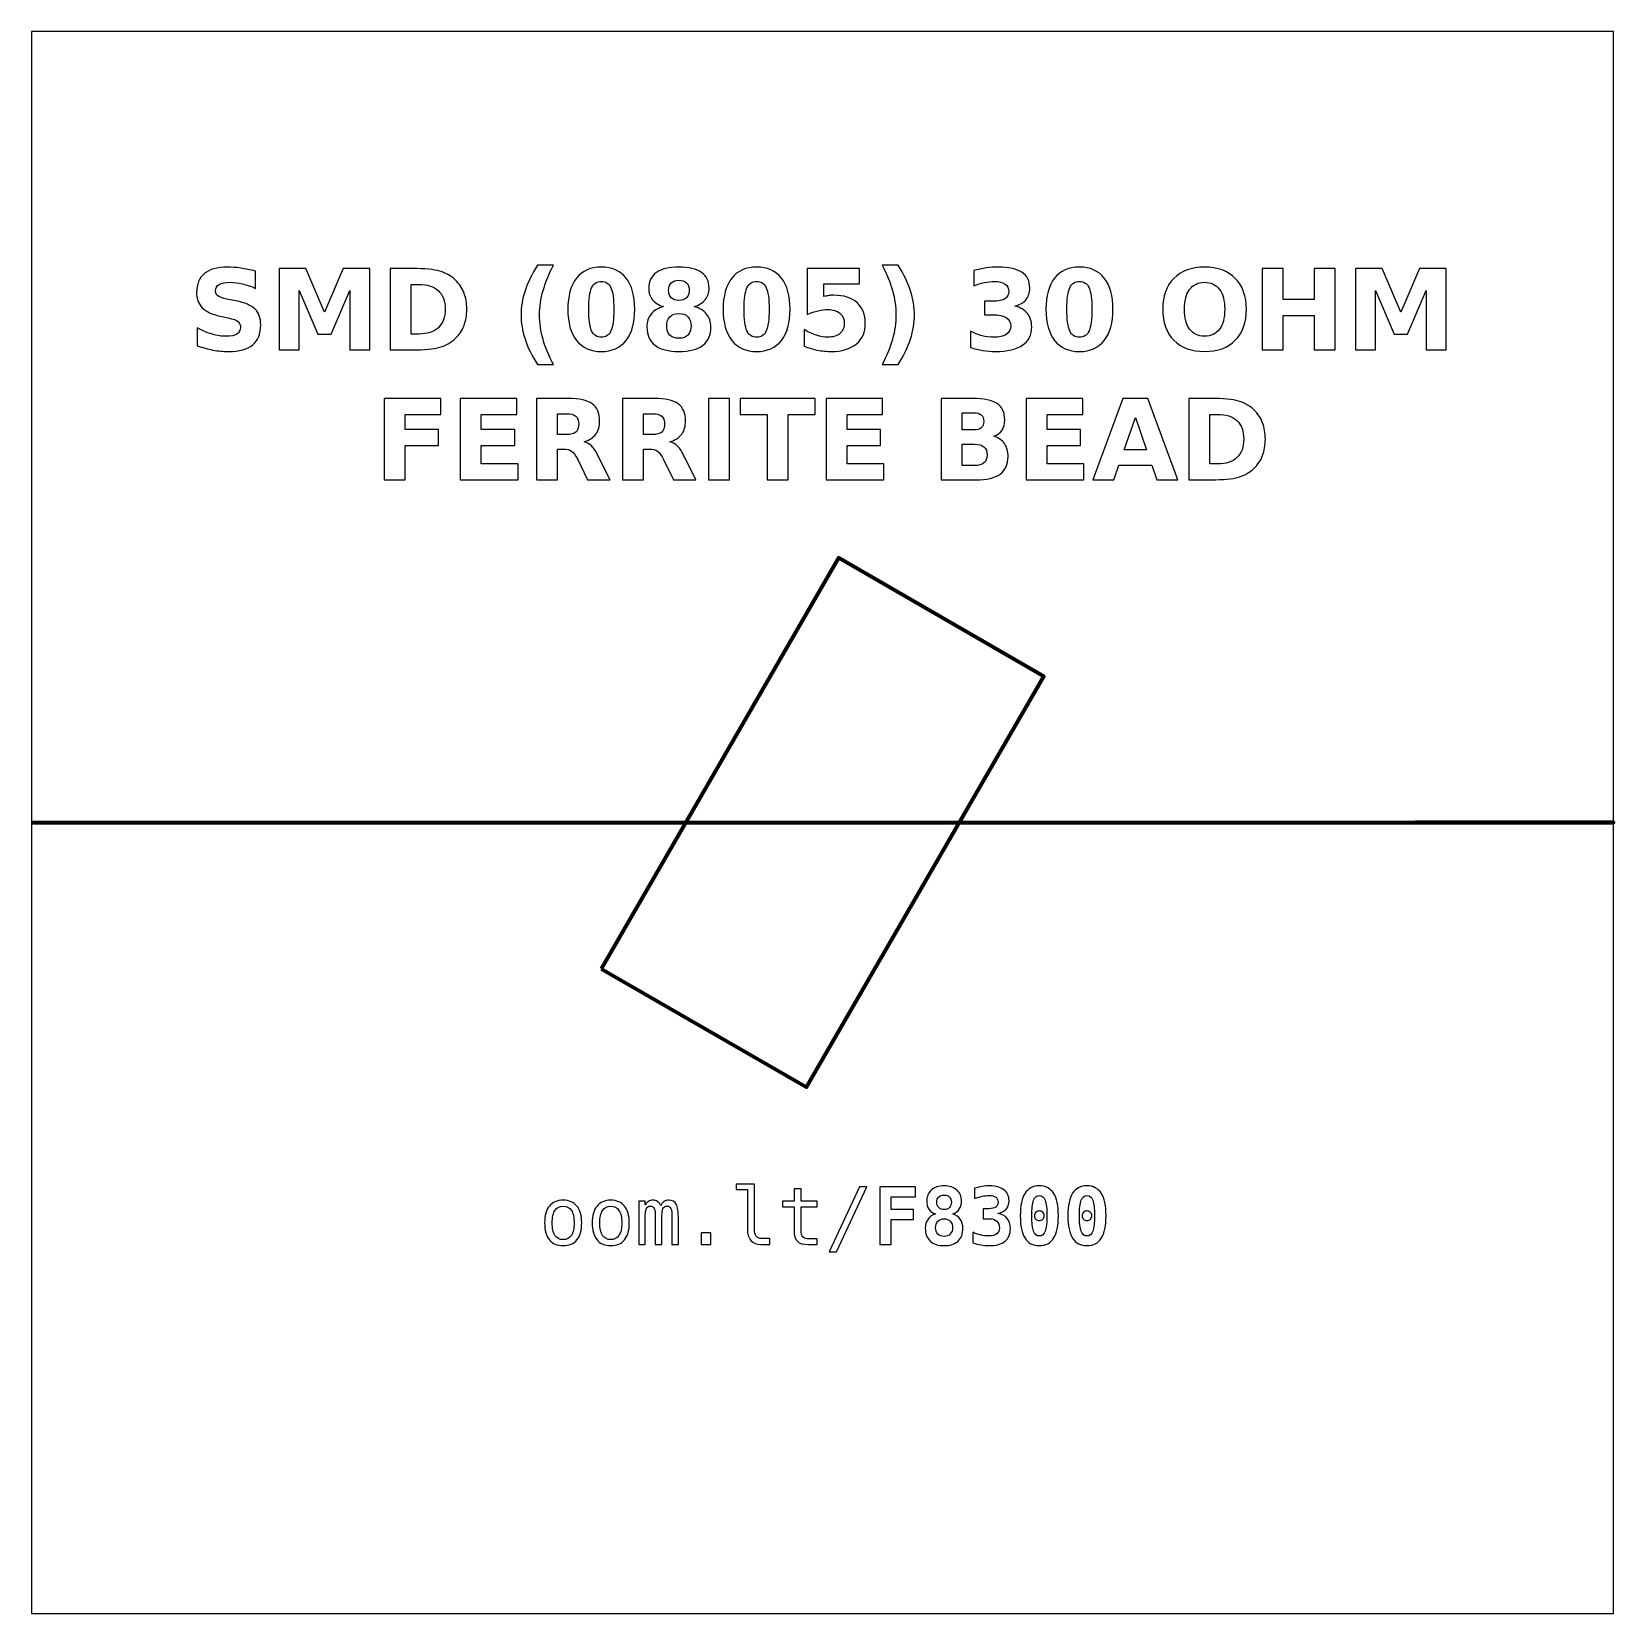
# Model space of a CAD drawing. Header units: centimetres. Extents: x -11.5 to -9.5, y -15.85 to -13.85.
import ezdxf

# ---------------------------------------------------------------- set-up
doc = ezdxf.new("R2010")
doc.units = ezdxf.units.CM
doc.header["$MEASUREMENT"] = 0
doc.layers.add('Layer 1', color=7, linetype='Continuous')

msp = doc.modelspace()

# ---------------------------------------------------------------- linework, layer by layer
at = {"layer": 'Layer 1', "color": 7}
msp.add_open_spline([(-11.5, -13.85), (-11.5, -13.85), (-9.5, -13.85), (-9.5, -13.85), (-9.5, -13.85), (-9.5, -13.85), (-9.5, -15.85), (-9.5, -15.85), (-9.5, -15.85), (-9.5, -15.85), (-11.5, -15.85), (-11.5, -15.85), (-11.5, -15.85), (-11.5, -15.85), (-11.5, -13.85), (-11.5, -13.85)], degree=3, knots=[0, 0, 0, 0, 0.25, 0.25, 0.25, 0.25, 0.5, 0.5, 0.5, 0.5, 0.75, 0.75, 0.75, 0.75, 1, 1, 1, 1], dxfattribs=at)
at = {"layer": 'Layer 1', "color": 250}
for points, knots in [([(-11.21704, -14.15284), (-11.21704, -14.15284), (-11.21704, -14.17459), (-11.21704, -14.17459), (-11.21704, -14.17459), (-11.22269, -14.17207), (-11.22821, -14.17017), (-11.23357, -14.16888), (-11.23357, -14.16888), (-11.23896, -14.16758), (-11.24404, -14.16695), (-11.24881, -14.16695), (-11.24881, -14.16695), (-11.25514, -14.16695), (-11.25984, -14.16782), (-11.26288, -14.16956), (-11.26288, -14.16956), (-11.26591, -14.17132), (-11.26742, -14.17403), (-11.26742, -14.1777), (-11.26742, -14.1777), (-11.26742, -14.18045), (-11.26641, -14.18261), (-11.26436, -14.18414), (-11.26436, -14.18414), (-11.26231, -14.18567), (-11.2586, -14.18701), (-11.25321, -14.18811), (-11.25321, -14.18811), (-11.25321, -14.18811), (-11.24192, -14.19037), (-11.24192, -14.19037), (-11.24192, -14.19037), (-11.23047, -14.19268), (-11.22236, -14.19616), (-11.21754, -14.20086), (-11.21754, -14.20086), (-11.21271, -14.20554), (-11.21029, -14.2122), (-11.21029, -14.22083), (-11.21029, -14.22083), (-11.21029, -14.23219), (-11.21365, -14.24063), (-11.22038, -14.24616), (-11.22038, -14.24616), (-11.22711, -14.25168), (-11.23738, -14.25446), (-11.25121, -14.25446), (-11.25121, -14.25446), (-11.25775, -14.25446), (-11.26429, -14.25385), (-11.27085, -14.2526), (-11.27085, -14.2526), (-11.27741, -14.25135), (-11.284, -14.24952), (-11.29056, -14.2471), (-11.29056, -14.2471), (-11.29056, -14.2471), (-11.29056, -14.22471), (-11.29056, -14.22471), (-11.29056, -14.22471), (-11.284, -14.22819), (-11.27765, -14.23082), (-11.27151, -14.23259), (-11.27151, -14.23259), (-11.26537, -14.23435), (-11.25947, -14.23524), (-11.25378, -14.23524), (-11.25378, -14.23524), (-11.24799, -14.23524), (-11.24355, -14.23428), (-11.24047, -14.23235), (-11.24047, -14.23235), (-11.23738, -14.23042), (-11.23586, -14.22767), (-11.23586, -14.22407), (-11.23586, -14.22407), (-11.23586, -14.22087), (-11.23689, -14.21838), (-11.23898, -14.21664), (-11.23898, -14.21664), (-11.24108, -14.2149), (-11.24524, -14.21333), (-11.2515, -14.21196), (-11.2515, -14.21196), (-11.2515, -14.21196), (-11.26177, -14.20968), (-11.26177, -14.20968), (-11.26177, -14.20968), (-11.27205, -14.20747), (-11.27958, -14.20397), (-11.28433, -14.19914), (-11.28433, -14.19914), (-11.28908, -14.19432), (-11.29145, -14.18781), (-11.29145, -14.17965), (-11.29145, -14.17965), (-11.29145, -14.16939), (-11.28814, -14.16151), (-11.28153, -14.15601), (-11.28153, -14.15601), (-11.27492, -14.15048), (-11.26542, -14.14773), (-11.253, -14.14773), (-11.253, -14.14773), (-11.24736, -14.14773), (-11.24155, -14.14816), (-11.23557, -14.149), (-11.23557, -14.149), (-11.2296, -14.14985), (-11.22342, -14.15112), (-11.21704, -14.15284)], [0, 0, 0, 0, 0.0357143, 0.0357143, 0.0357143, 0.0357143, 0.0714286, 0.0714286, 0.0714286, 0.0714286, 0.1071429, 0.1071429, 0.1071429, 0.1071429, 0.1428571, 0.1428571, 0.1428571, 0.1428571, 0.1785714, 0.1785714, 0.1785714, 0.1785714, 0.2142857, 0.2142857, 0.2142857, 0.2142857, 0.25, 0.25, 0.25, 0.25, 0.2857143, 0.2857143, 0.2857143, 0.2857143, 0.3214286, 0.3214286, 0.3214286, 0.3214286, 0.3571429, 0.3571429, 0.3571429, 0.3571429, 0.3928571, 0.3928571, 0.3928571, 0.3928571, 0.4285714, 0.4285714, 0.4285714, 0.4285714, 0.4642857, 0.4642857, 0.4642857, 0.4642857, 0.5, 0.5, 0.5, 0.5, 0.5357143, 0.5357143, 0.5357143, 0.5357143, 0.5714286, 0.5714286, 0.5714286, 0.5714286, 0.6071429, 0.6071429, 0.6071429, 0.6071429, 0.6428571, 0.6428571, 0.6428571, 0.6428571, 0.6785714, 0.6785714, 0.6785714, 0.6785714, 0.7142857, 0.7142857, 0.7142857, 0.7142857, 0.75, 0.75, 0.75, 0.75, 0.7857143, 0.7857143, 0.7857143, 0.7857143, 0.8214286, 0.8214286, 0.8214286, 0.8214286, 0.8571429, 0.8571429, 0.8571429, 0.8571429, 0.8928571, 0.8928571, 0.8928571, 0.8928571, 0.9285714, 0.9285714, 0.9285714, 0.9285714, 0.9642857, 0.9642857, 0.9642857, 0.9642857, 1, 1, 1, 1]), ([(-11.18701, -14.14959), (-11.18701, -14.14959), (-11.15326, -14.14959), (-11.15326, -14.14959), (-11.15326, -14.14959), (-11.15326, -14.14959), (-11.12981, -14.20465), (-11.12981, -14.20465), (-11.12981, -14.20465), (-11.12981, -14.20465), (-11.10625, -14.14959), (-11.10625, -14.14959), (-11.10625, -14.14959), (-11.10625, -14.14959), (-11.07257, -14.14959), (-11.07257, -14.14959), (-11.07257, -14.14959), (-11.07257, -14.14959), (-11.07257, -14.25246), (-11.07257, -14.25246), (-11.07257, -14.25246), (-11.07257, -14.25246), (-11.09764, -14.25246), (-11.09764, -14.25246), (-11.09764, -14.25246), (-11.09764, -14.25246), (-11.09764, -14.17722), (-11.09764, -14.17722), (-11.09764, -14.17722), (-11.09764, -14.17722), (-11.12135, -14.23268), (-11.12135, -14.23268), (-11.12135, -14.23268), (-11.12135, -14.23268), (-11.13816, -14.23268), (-11.13816, -14.23268), (-11.13816, -14.23268), (-11.13816, -14.23268), (-11.16187, -14.17722), (-11.16187, -14.17722), (-11.16187, -14.17722), (-11.16187, -14.17722), (-11.16187, -14.25246), (-11.16187, -14.25246), (-11.16187, -14.25246), (-11.16187, -14.25246), (-11.18701, -14.25246), (-11.18701, -14.25246), (-11.18701, -14.25246), (-11.18701, -14.25246), (-11.18701, -14.14959), (-11.18701, -14.14959)], [0, 0, 0, 0, 0.0769231, 0.0769231, 0.0769231, 0.0769231, 0.1538462, 0.1538462, 0.1538462, 0.1538462, 0.2307692, 0.2307692, 0.2307692, 0.2307692, 0.3076923, 0.3076923, 0.3076923, 0.3076923, 0.3846154, 0.3846154, 0.3846154, 0.3846154, 0.4615385, 0.4615385, 0.4615385, 0.4615385, 0.5384615, 0.5384615, 0.5384615, 0.5384615, 0.6153846, 0.6153846, 0.6153846, 0.6153846, 0.6923077, 0.6923077, 0.6923077, 0.6923077, 0.7692308, 0.7692308, 0.7692308, 0.7692308, 0.8461538, 0.8461538, 0.8461538, 0.8461538, 0.9230769, 0.9230769, 0.9230769, 0.9230769, 1, 1, 1, 1]), ([(-11.04658, -14.14959), (-11.04658, -14.14959), (-11.01859, -14.14959), (-11.01859, -14.14959), (-11.01859, -14.14959), (-11.00298, -14.14959), (-10.99136, -14.1507), (-10.98372, -14.15293), (-10.98372, -14.15293), (-10.97607, -14.15516), (-10.96951, -14.15893), (-10.96403, -14.16427), (-10.96403, -14.16427), (-10.95921, -14.1689), (-10.95564, -14.17426), (-10.95328, -14.18033), (-10.95328, -14.18033), (-10.95096, -14.18637), (-10.94978, -14.19324), (-10.94978, -14.20093), (-10.94978, -14.20093), (-10.94978, -14.20869), (-10.95096, -14.21561), (-10.95328, -14.2217), (-10.95328, -14.2217), (-10.95564, -14.22779), (-10.95921, -14.23315), (-10.96403, -14.23778), (-10.96403, -14.23778), (-10.96956, -14.24312), (-10.97617, -14.24689), (-10.98388, -14.24912), (-10.98388, -14.24912), (-10.9916, -14.25135), (-11.00317, -14.25246), (-11.01859, -14.25246), (-11.01859, -14.25246), (-11.01859, -14.25246), (-11.04658, -14.25246), (-11.04658, -14.25246), (-11.04658, -14.25246), (-11.04658, -14.25246), (-11.04658, -14.14959), (-11.04658, -14.14959)], [0, 0, 0, 0, 0.0909091, 0.0909091, 0.0909091, 0.0909091, 0.1818182, 0.1818182, 0.1818182, 0.1818182, 0.2727273, 0.2727273, 0.2727273, 0.2727273, 0.3636364, 0.3636364, 0.3636364, 0.3636364, 0.4545455, 0.4545455, 0.4545455, 0.4545455, 0.5454545, 0.5454545, 0.5454545, 0.5454545, 0.6363636, 0.6363636, 0.6363636, 0.6363636, 0.7272727, 0.7272727, 0.7272727, 0.7272727, 0.8181818, 0.8181818, 0.8181818, 0.8181818, 0.9090909, 0.9090909, 0.9090909, 0.9090909, 1, 1, 1, 1]), ([(-10.84009, -14.27106), (-10.84009, -14.27106), (-10.86055, -14.27106), (-10.86055, -14.27106), (-10.86055, -14.27106), (-10.86758, -14.25973), (-10.87278, -14.24893), (-10.87612, -14.2387), (-10.87612, -14.2387), (-10.87948, -14.22849), (-10.88115, -14.21836), (-10.88115, -14.20829), (-10.88115, -14.20829), (-10.88115, -14.19823), (-10.87946, -14.18804), (-10.8761, -14.17774), (-10.8761, -14.17774), (-10.87271, -14.16742), (-10.86754, -14.15665), (-10.86055, -14.14538), (-10.86055, -14.14538), (-10.86055, -14.14538), (-10.84009, -14.14538), (-10.84009, -14.14538), (-10.84009, -14.14538), (-10.84597, -14.15627), (-10.85037, -14.16692), (-10.85331, -14.17732), (-10.85331, -14.17732), (-10.85625, -14.18771), (-10.85773, -14.19799), (-10.85773, -14.20815), (-10.85773, -14.20815), (-10.85773, -14.21831), (-10.85627, -14.22859), (-10.85336, -14.23903), (-10.85336, -14.23903), (-10.85044, -14.24945), (-10.84602, -14.26013), (-10.84009, -14.27106)], [0, 0, 0, 0, 0.1, 0.1, 0.1, 0.1, 0.2, 0.2, 0.2, 0.2, 0.3, 0.3, 0.3, 0.3, 0.4, 0.4, 0.4, 0.4, 0.5, 0.5, 0.5, 0.5, 0.6, 0.6, 0.6, 0.6, 0.7, 0.7, 0.7, 0.7, 0.8, 0.8, 0.8, 0.8, 0.9, 0.9, 0.9, 0.9, 1, 1, 1, 1]), ([(-10.73736, -14.20112), (-10.73736, -14.21817), (-10.74103, -14.23132), (-10.74839, -14.24058), (-10.74839, -14.24058), (-10.75573, -14.24983), (-10.76617, -14.25446), (-10.77967, -14.25446), (-10.77967, -14.25446), (-10.79322, -14.25446), (-10.80368, -14.24983), (-10.81102, -14.24058), (-10.81102, -14.24058), (-10.81838, -14.23132), (-10.82205, -14.21817), (-10.82205, -14.20112), (-10.82205, -14.20112), (-10.82205, -14.18405), (-10.81838, -14.17087), (-10.81102, -14.16161), (-10.81102, -14.16161), (-10.80368, -14.15237), (-10.79322, -14.14773), (-10.77967, -14.14773), (-10.77967, -14.14773), (-10.76617, -14.14773), (-10.75573, -14.15237), (-10.74839, -14.16161), (-10.74839, -14.16161), (-10.74103, -14.17087), (-10.73736, -14.18405), (-10.73736, -14.20112)], [0, 0, 0, 0, 0.125, 0.125, 0.125, 0.125, 0.25, 0.25, 0.25, 0.25, 0.375, 0.375, 0.375, 0.375, 0.5, 0.5, 0.5, 0.5, 0.625, 0.625, 0.625, 0.625, 0.75, 0.75, 0.75, 0.75, 0.875, 0.875, 0.875, 0.875, 1, 1, 1, 1]), ([(-10.70086, -14.19769), (-10.70709, -14.1958), (-10.7118, -14.19291), (-10.71497, -14.18901), (-10.71497, -14.18901), (-10.71815, -14.1851), (-10.71972, -14.18024), (-10.71972, -14.1744), (-10.71972, -14.1744), (-10.71972, -14.16572), (-10.71648, -14.15909), (-10.71001, -14.15455), (-10.71001, -14.15455), (-10.70354, -14.15001), (-10.69402, -14.14773), (-10.68148, -14.14773), (-10.68148, -14.14773), (-10.66904, -14.14773), (-10.65956, -14.14999), (-10.65309, -14.15453), (-10.65309, -14.15453), (-10.64663, -14.15905), (-10.64338, -14.16568), (-10.64338, -14.1744), (-10.64338, -14.1744), (-10.64338, -14.18024), (-10.64498, -14.1851), (-10.64815, -14.18901), (-10.64815, -14.18901), (-10.65135, -14.19291), (-10.65608, -14.1958), (-10.66231, -14.19769), (-10.66231, -14.19769), (-10.65533, -14.19961), (-10.65006, -14.20274), (-10.64651, -14.20709), (-10.64651, -14.20709), (-10.64296, -14.21142), (-10.64117, -14.2169), (-10.64117, -14.22353), (-10.64117, -14.22353), (-10.64117, -14.23372), (-10.64456, -14.24143), (-10.65133, -14.24663), (-10.65133, -14.24663), (-10.6581, -14.25185), (-10.66817, -14.25446), (-10.68148, -14.25446), (-10.68148, -14.25446), (-10.69486, -14.25446), (-10.70495, -14.25185), (-10.71177, -14.24663), (-10.71177, -14.24663), (-10.71859, -14.24143), (-10.722, -14.23372), (-10.722, -14.22353), (-10.722, -14.22353), (-10.722, -14.2169), (-10.72021, -14.21142), (-10.71666, -14.20709), (-10.71666, -14.20709), (-10.71311, -14.20274), (-10.70784, -14.19961), (-10.70086, -14.19769)], [0, 0, 0, 0, 0.0625, 0.0625, 0.0625, 0.0625, 0.125, 0.125, 0.125, 0.125, 0.1875, 0.1875, 0.1875, 0.1875, 0.25, 0.25, 0.25, 0.25, 0.3125, 0.3125, 0.3125, 0.3125, 0.375, 0.375, 0.375, 0.375, 0.4375, 0.4375, 0.4375, 0.4375, 0.5, 0.5, 0.5, 0.5, 0.5625, 0.5625, 0.5625, 0.5625, 0.625, 0.625, 0.625, 0.625, 0.6875, 0.6875, 0.6875, 0.6875, 0.75, 0.75, 0.75, 0.75, 0.8125, 0.8125, 0.8125, 0.8125, 0.875, 0.875, 0.875, 0.875, 0.9375, 0.9375, 0.9375, 0.9375, 1, 1, 1, 1]), ([(-10.54098, -14.20112), (-10.54098, -14.21817), (-10.54465, -14.23132), (-10.55201, -14.24058), (-10.55201, -14.24058), (-10.55935, -14.24983), (-10.56979, -14.25446), (-10.58329, -14.25446), (-10.58329, -14.25446), (-10.59684, -14.25446), (-10.6073, -14.24983), (-10.61464, -14.24058), (-10.61464, -14.24058), (-10.622, -14.23132), (-10.62567, -14.21817), (-10.62567, -14.20112), (-10.62567, -14.20112), (-10.62567, -14.18405), (-10.622, -14.17087), (-10.61464, -14.16161), (-10.61464, -14.16161), (-10.6073, -14.15237), (-10.59684, -14.14773), (-10.58329, -14.14773), (-10.58329, -14.14773), (-10.56979, -14.14773), (-10.55935, -14.15237), (-10.55201, -14.16161), (-10.55201, -14.16161), (-10.54465, -14.17087), (-10.54098, -14.18405), (-10.54098, -14.20112)], [0, 0, 0, 0, 0.125, 0.125, 0.125, 0.125, 0.25, 0.25, 0.25, 0.25, 0.375, 0.375, 0.375, 0.375, 0.5, 0.5, 0.5, 0.5, 0.625, 0.625, 0.625, 0.625, 0.75, 0.75, 0.75, 0.75, 0.875, 0.875, 0.875, 0.875, 1, 1, 1, 1]), ([(-10.51927, -14.14959), (-10.51927, -14.14959), (-10.45333, -14.14959), (-10.45333, -14.14959), (-10.45333, -14.14959), (-10.45333, -14.14959), (-10.45333, -14.16909), (-10.45333, -14.16909), (-10.45333, -14.16909), (-10.45333, -14.16909), (-10.49813, -14.16909), (-10.49813, -14.16909), (-10.49813, -14.16909), (-10.49813, -14.16909), (-10.49813, -14.18501), (-10.49813, -14.18501), (-10.49813, -14.18501), (-10.49611, -14.18447), (-10.49408, -14.18405), (-10.49204, -14.18374), (-10.49204, -14.18374), (-10.48999, -14.18343), (-10.48785, -14.18329), (-10.48566, -14.18329), (-10.48566, -14.18329), (-10.47311, -14.18329), (-10.46335, -14.18642), (-10.45636, -14.1927), (-10.45636, -14.1927), (-10.44938, -14.19896), (-10.4459, -14.2077), (-10.4459, -14.2189), (-10.4459, -14.2189), (-10.4459, -14.23002), (-10.44971, -14.23873), (-10.4573, -14.24503), (-10.4573, -14.24503), (-10.4649, -14.25131), (-10.47546, -14.25446), (-10.48896, -14.25446), (-10.48896, -14.25446), (-10.49479, -14.25446), (-10.50058, -14.25389), (-10.50629, -14.25277), (-10.50629, -14.25277), (-10.51201, -14.25164), (-10.5177, -14.24994), (-10.52334, -14.24764), (-10.52334, -14.24764), (-10.52334, -14.24764), (-10.52334, -14.22675), (-10.52334, -14.22675), (-10.52334, -14.22675), (-10.51774, -14.22998), (-10.51243, -14.23238), (-10.5074, -14.23397), (-10.5074, -14.23397), (-10.50236, -14.2356), (-10.49761, -14.2364), (-10.49317, -14.2364), (-10.49317, -14.2364), (-10.48672, -14.2364), (-10.48167, -14.23482), (-10.47797, -14.23167), (-10.47797, -14.23167), (-10.47428, -14.22854), (-10.47242, -14.22429), (-10.47242, -14.2189), (-10.47242, -14.2189), (-10.47242, -14.21349), (-10.47428, -14.20923), (-10.47797, -14.20611), (-10.47797, -14.20611), (-10.48167, -14.20298), (-10.48672, -14.20143), (-10.49317, -14.20143), (-10.49317, -14.20143), (-10.49698, -14.20143), (-10.50105, -14.20192), (-10.50535, -14.20291), (-10.50535, -14.20291), (-10.50968, -14.20389), (-10.51431, -14.20542), (-10.51927, -14.20749), (-10.51927, -14.20749), (-10.51927, -14.20749), (-10.51927, -14.14959), (-10.51927, -14.14959)], [0, 0, 0, 0, 0.0454545, 0.0454545, 0.0454545, 0.0454545, 0.0909091, 0.0909091, 0.0909091, 0.0909091, 0.1363636, 0.1363636, 0.1363636, 0.1363636, 0.1818182, 0.1818182, 0.1818182, 0.1818182, 0.2272727, 0.2272727, 0.2272727, 0.2272727, 0.2727273, 0.2727273, 0.2727273, 0.2727273, 0.3181818, 0.3181818, 0.3181818, 0.3181818, 0.3636364, 0.3636364, 0.3636364, 0.3636364, 0.4090909, 0.4090909, 0.4090909, 0.4090909, 0.4545455, 0.4545455, 0.4545455, 0.4545455, 0.5, 0.5, 0.5, 0.5, 0.5454545, 0.5454545, 0.5454545, 0.5454545, 0.5909091, 0.5909091, 0.5909091, 0.5909091, 0.6363636, 0.6363636, 0.6363636, 0.6363636, 0.6818182, 0.6818182, 0.6818182, 0.6818182, 0.7272727, 0.7272727, 0.7272727, 0.7272727, 0.7727273, 0.7727273, 0.7727273, 0.7727273, 0.8181818, 0.8181818, 0.8181818, 0.8181818, 0.8636364, 0.8636364, 0.8636364, 0.8636364, 0.9090909, 0.9090909, 0.9090909, 0.9090909, 0.9545455, 0.9545455, 0.9545455, 0.9545455, 1, 1, 1, 1]), ([(-10.42475, -14.27106), (-10.41887, -14.26013), (-10.41445, -14.24945), (-10.41151, -14.23903), (-10.41151, -14.23903), (-10.40857, -14.22859), (-10.40711, -14.21831), (-10.40711, -14.20815), (-10.40711, -14.20815), (-10.40711, -14.19799), (-10.40857, -14.18771), (-10.41151, -14.17732), (-10.41151, -14.17732), (-10.41445, -14.16692), (-10.41887, -14.15627), (-10.42475, -14.14538), (-10.42475, -14.14538), (-10.42475, -14.14538), (-10.40429, -14.14538), (-10.40429, -14.14538), (-10.40429, -14.14538), (-10.39731, -14.15665), (-10.39213, -14.16742), (-10.38874, -14.17774), (-10.38874, -14.17774), (-10.38538, -14.18804), (-10.38369, -14.19823), (-10.38369, -14.20829), (-10.38369, -14.20829), (-10.38369, -14.21836), (-10.38536, -14.22849), (-10.38872, -14.2387), (-10.38872, -14.2387), (-10.39206, -14.24893), (-10.39726, -14.25973), (-10.40429, -14.27106), (-10.40429, -14.27106), (-10.40429, -14.27106), (-10.42475, -14.27106), (-10.42475, -14.27106)], [0, 0, 0, 0, 0.1, 0.1, 0.1, 0.1, 0.2, 0.2, 0.2, 0.2, 0.3, 0.3, 0.3, 0.3, 0.4, 0.4, 0.4, 0.4, 0.5, 0.5, 0.5, 0.5, 0.6, 0.6, 0.6, 0.6, 0.7, 0.7, 0.7, 0.7, 0.8, 0.8, 0.8, 0.8, 0.9, 0.9, 0.9, 0.9, 1, 1, 1, 1]), ([(-10.25669, -14.19698), (-10.24977, -14.19877), (-10.24448, -14.2019), (-10.24088, -14.20632), (-10.24088, -14.20632), (-10.23728, -14.21076), (-10.23547, -14.21638), (-10.23547, -14.22323), (-10.23547, -14.22323), (-10.23547, -14.23343), (-10.23938, -14.24119), (-10.24718, -14.24651), (-10.24718, -14.24651), (-10.25499, -14.2518), (-10.26638, -14.25446), (-10.28136, -14.25446), (-10.28136, -14.25446), (-10.28665, -14.25446), (-10.29194, -14.25404), (-10.29726, -14.25319), (-10.29726, -14.25319), (-10.30255, -14.25234), (-10.30779, -14.25105), (-10.31299, -14.24936), (-10.31299, -14.24936), (-10.31299, -14.24936), (-10.31299, -14.22889), (-10.31299, -14.22889), (-10.31299, -14.22889), (-10.30803, -14.23136), (-10.30311, -14.23325), (-10.29822, -14.23452), (-10.29822, -14.23452), (-10.29333, -14.23576), (-10.28851, -14.2364), (-10.28378, -14.2364), (-10.28378, -14.2364), (-10.27675, -14.2364), (-10.27136, -14.23517), (-10.26762, -14.23275), (-10.26762, -14.23275), (-10.26388, -14.23031), (-10.262, -14.22683), (-10.262, -14.22226), (-10.262, -14.22226), (-10.262, -14.21758), (-10.26393, -14.21403), (-10.26776, -14.21163), (-10.26776, -14.21163), (-10.2716, -14.20921), (-10.27726, -14.20801), (-10.28474, -14.20801), (-10.28474, -14.20801), (-10.28474, -14.20801), (-10.29535, -14.20801), (-10.29535, -14.20801), (-10.29535, -14.20801), (-10.29535, -14.20801), (-10.29535, -14.19091), (-10.29535, -14.19091), (-10.29535, -14.19091), (-10.29535, -14.19091), (-10.2842, -14.19091), (-10.2842, -14.19091), (-10.2842, -14.19091), (-10.27752, -14.19091), (-10.27258, -14.18988), (-10.26932, -14.18778), (-10.26932, -14.18778), (-10.26605, -14.18569), (-10.26442, -14.18252), (-10.26442, -14.17826), (-10.26442, -14.17826), (-10.26442, -14.17431), (-10.266, -14.17125), (-10.26917, -14.16911), (-10.26917, -14.16911), (-10.27235, -14.16695), (-10.27682, -14.16587), (-10.2826, -14.16587), (-10.2826, -14.16587), (-10.28688, -14.16587), (-10.29119, -14.16634), (-10.29556, -14.1673), (-10.29556, -14.1673), (-10.29991, -14.16826), (-10.30424, -14.1697), (-10.30857, -14.17158), (-10.30857, -14.17158), (-10.30857, -14.17158), (-10.30857, -14.15215), (-10.30857, -14.15215), (-10.30857, -14.15215), (-10.30332, -14.15067), (-10.29815, -14.14957), (-10.293, -14.14884), (-10.293, -14.14884), (-10.28785, -14.14811), (-10.28282, -14.14773), (-10.27785, -14.14773), (-10.27785, -14.14773), (-10.26449, -14.14773), (-10.25448, -14.14992), (-10.24784, -14.15432), (-10.24784, -14.15432), (-10.24121, -14.15869), (-10.2379, -14.1653), (-10.2379, -14.17412), (-10.2379, -14.17412), (-10.2379, -14.18012), (-10.23947, -14.18506), (-10.24265, -14.18889), (-10.24265, -14.18889), (-10.24582, -14.19272), (-10.2505, -14.19543), (-10.25669, -14.19698)], [0, 0, 0, 0, 0.0344828, 0.0344828, 0.0344828, 0.0344828, 0.0689655, 0.0689655, 0.0689655, 0.0689655, 0.1034483, 0.1034483, 0.1034483, 0.1034483, 0.137931, 0.137931, 0.137931, 0.137931, 0.1724138, 0.1724138, 0.1724138, 0.1724138, 0.2068966, 0.2068966, 0.2068966, 0.2068966, 0.2413793, 0.2413793, 0.2413793, 0.2413793, 0.2758621, 0.2758621, 0.2758621, 0.2758621, 0.3103448, 0.3103448, 0.3103448, 0.3103448, 0.3448276, 0.3448276, 0.3448276, 0.3448276, 0.3793103, 0.3793103, 0.3793103, 0.3793103, 0.4137931, 0.4137931, 0.4137931, 0.4137931, 0.4482759, 0.4482759, 0.4482759, 0.4482759, 0.4827586, 0.4827586, 0.4827586, 0.4827586, 0.5172414, 0.5172414, 0.5172414, 0.5172414, 0.5517241, 0.5517241, 0.5517241, 0.5517241, 0.5862069, 0.5862069, 0.5862069, 0.5862069, 0.6206897, 0.6206897, 0.6206897, 0.6206897, 0.6551724, 0.6551724, 0.6551724, 0.6551724, 0.6896552, 0.6896552, 0.6896552, 0.6896552, 0.7241379, 0.7241379, 0.7241379, 0.7241379, 0.7586207, 0.7586207, 0.7586207, 0.7586207, 0.7931034, 0.7931034, 0.7931034, 0.7931034, 0.8275862, 0.8275862, 0.8275862, 0.8275862, 0.862069, 0.862069, 0.862069, 0.862069, 0.8965517, 0.8965517, 0.8965517, 0.8965517, 0.9310345, 0.9310345, 0.9310345, 0.9310345, 0.9655172, 0.9655172, 0.9655172, 0.9655172, 1, 1, 1, 1]), ([(-10.13279, -14.20112), (-10.13279, -14.21817), (-10.13646, -14.23132), (-10.14382, -14.24058), (-10.14382, -14.24058), (-10.15116, -14.24983), (-10.1616, -14.25446), (-10.1751, -14.25446), (-10.1751, -14.25446), (-10.18865, -14.25446), (-10.19911, -14.24983), (-10.20645, -14.24058), (-10.20645, -14.24058), (-10.21381, -14.23132), (-10.21748, -14.21817), (-10.21748, -14.20112), (-10.21748, -14.20112), (-10.21748, -14.18405), (-10.21381, -14.17087), (-10.20645, -14.16161), (-10.20645, -14.16161), (-10.19911, -14.15237), (-10.18865, -14.14773), (-10.1751, -14.14773), (-10.1751, -14.14773), (-10.1616, -14.14773), (-10.15116, -14.15237), (-10.14382, -14.16161), (-10.14382, -14.16161), (-10.13646, -14.17087), (-10.13279, -14.18405), (-10.13279, -14.20112)], [0, 0, 0, 0, 0.125, 0.125, 0.125, 0.125, 0.25, 0.25, 0.25, 0.25, 0.375, 0.375, 0.375, 0.375, 0.5, 0.5, 0.5, 0.5, 0.625, 0.625, 0.625, 0.625, 0.75, 0.75, 0.75, 0.75, 0.875, 0.875, 0.875, 0.875, 1, 1, 1, 1]), ([(-10.01696, -14.14773), (-10.00043, -14.14773), (-9.98747, -14.15246), (-9.97811, -14.16194), (-9.97811, -14.16194), (-9.96873, -14.17139), (-9.96405, -14.18444), (-9.96405, -14.20112), (-9.96405, -14.20112), (-9.96405, -14.21775), (-9.96873, -14.2308), (-9.97811, -14.24025), (-9.97811, -14.24025), (-9.98747, -14.24973), (-10.00043, -14.25446), (-10.01696, -14.25446), (-10.01696, -14.25446), (-10.03345, -14.25446), (-10.04638, -14.24973), (-10.05579, -14.24025), (-10.05579, -14.24025), (-10.06517, -14.2308), (-10.06988, -14.21775), (-10.06988, -14.20112), (-10.06988, -14.20112), (-10.06988, -14.18444), (-10.06517, -14.17139), (-10.05579, -14.16194), (-10.05579, -14.16194), (-10.04638, -14.15246), (-10.03345, -14.14773), (-10.01696, -14.14773)], [0, 0, 0, 0, 0.125, 0.125, 0.125, 0.125, 0.25, 0.25, 0.25, 0.25, 0.375, 0.375, 0.375, 0.375, 0.5, 0.5, 0.5, 0.5, 0.625, 0.625, 0.625, 0.625, 0.75, 0.75, 0.75, 0.75, 0.875, 0.875, 0.875, 0.875, 1, 1, 1, 1]), ([(-9.94398, -14.14959), (-9.94398, -14.14959), (-9.91745, -14.14959), (-9.91745, -14.14959), (-9.91745, -14.14959), (-9.91745, -14.14959), (-9.91745, -14.1888), (-9.91745, -14.1888), (-9.91745, -14.1888), (-9.91745, -14.1888), (-9.87832, -14.1888), (-9.87832, -14.1888), (-9.87832, -14.1888), (-9.87832, -14.1888), (-9.87832, -14.14959), (-9.87832, -14.14959), (-9.87832, -14.14959), (-9.87832, -14.14959), (-9.85179, -14.14959), (-9.85179, -14.14959), (-9.85179, -14.14959), (-9.85179, -14.14959), (-9.85179, -14.25246), (-9.85179, -14.25246), (-9.85179, -14.25246), (-9.85179, -14.25246), (-9.87832, -14.25246), (-9.87832, -14.25246), (-9.87832, -14.25246), (-9.87832, -14.25246), (-9.87832, -14.20886), (-9.87832, -14.20886), (-9.87832, -14.20886), (-9.87832, -14.20886), (-9.91745, -14.20886), (-9.91745, -14.20886), (-9.91745, -14.20886), (-9.91745, -14.20886), (-9.91745, -14.25246), (-9.91745, -14.25246), (-9.91745, -14.25246), (-9.91745, -14.25246), (-9.94398, -14.25246), (-9.94398, -14.25246), (-9.94398, -14.25246), (-9.94398, -14.25246), (-9.94398, -14.14959), (-9.94398, -14.14959)], [0, 0, 0, 0, 0.0833333, 0.0833333, 0.0833333, 0.0833333, 0.1666667, 0.1666667, 0.1666667, 0.1666667, 0.25, 0.25, 0.25, 0.25, 0.3333333, 0.3333333, 0.3333333, 0.3333333, 0.4166667, 0.4166667, 0.4166667, 0.4166667, 0.5, 0.5, 0.5, 0.5, 0.5833333, 0.5833333, 0.5833333, 0.5833333, 0.6666667, 0.6666667, 0.6666667, 0.6666667, 0.75, 0.75, 0.75, 0.75, 0.8333333, 0.8333333, 0.8333333, 0.8333333, 0.9166667, 0.9166667, 0.9166667, 0.9166667, 1, 1, 1, 1]), ([(-9.82589, -14.14959), (-9.82589, -14.14959), (-9.79214, -14.14959), (-9.79214, -14.14959), (-9.79214, -14.14959), (-9.79214, -14.14959), (-9.76869, -14.20465), (-9.76869, -14.20465), (-9.76869, -14.20465), (-9.76869, -14.20465), (-9.74513, -14.14959), (-9.74513, -14.14959), (-9.74513, -14.14959), (-9.74513, -14.14959), (-9.71145, -14.14959), (-9.71145, -14.14959), (-9.71145, -14.14959), (-9.71145, -14.14959), (-9.71145, -14.25246), (-9.71145, -14.25246), (-9.71145, -14.25246), (-9.71145, -14.25246), (-9.73652, -14.25246), (-9.73652, -14.25246), (-9.73652, -14.25246), (-9.73652, -14.25246), (-9.73652, -14.17722), (-9.73652, -14.17722), (-9.73652, -14.17722), (-9.73652, -14.17722), (-9.76023, -14.23268), (-9.76023, -14.23268), (-9.76023, -14.23268), (-9.76023, -14.23268), (-9.77704, -14.23268), (-9.77704, -14.23268), (-9.77704, -14.23268), (-9.77704, -14.23268), (-9.80075, -14.17722), (-9.80075, -14.17722), (-9.80075, -14.17722), (-9.80075, -14.17722), (-9.80075, -14.25246), (-9.80075, -14.25246), (-9.80075, -14.25246), (-9.80075, -14.25246), (-9.82589, -14.25246), (-9.82589, -14.25246), (-9.82589, -14.25246), (-9.82589, -14.25246), (-9.82589, -14.14959), (-9.82589, -14.14959)], [0, 0, 0, 0, 0.0769231, 0.0769231, 0.0769231, 0.0769231, 0.1538462, 0.1538462, 0.1538462, 0.1538462, 0.2307692, 0.2307692, 0.2307692, 0.2307692, 0.3076923, 0.3076923, 0.3076923, 0.3076923, 0.3846154, 0.3846154, 0.3846154, 0.3846154, 0.4615385, 0.4615385, 0.4615385, 0.4615385, 0.5384615, 0.5384615, 0.5384615, 0.5384615, 0.6153846, 0.6153846, 0.6153846, 0.6153846, 0.6923077, 0.6923077, 0.6923077, 0.6923077, 0.7692308, 0.7692308, 0.7692308, 0.7692308, 0.8461538, 0.8461538, 0.8461538, 0.8461538, 0.9230769, 0.9230769, 0.9230769, 0.9230769, 1, 1, 1, 1]), ([(-11.02005, -14.16965), (-11.02005, -14.16965), (-11.02005, -14.2324), (-11.02005, -14.2324), (-11.02005, -14.2324), (-11.02005, -14.2324), (-11.01055, -14.2324), (-11.01055, -14.2324), (-11.01055, -14.2324), (-10.99971, -14.2324), (-10.99143, -14.22972), (-10.98572, -14.22433), (-10.98572, -14.22433), (-10.98, -14.21897), (-10.97713, -14.21116), (-10.97713, -14.20093), (-10.97713, -14.20093), (-10.97713, -14.19072), (-10.97998, -14.18296), (-10.98567, -14.17765), (-10.98567, -14.17765), (-10.99136, -14.17231), (-10.99966, -14.16965), (-11.01055, -14.16965), (-11.01055, -14.16965), (-11.01055, -14.16965), (-11.02005, -14.16965), (-11.02005, -14.16965)], [0, 0, 0, 0, 0.1428571, 0.1428571, 0.1428571, 0.1428571, 0.2857143, 0.2857143, 0.2857143, 0.2857143, 0.4285714, 0.4285714, 0.4285714, 0.4285714, 0.5714286, 0.5714286, 0.5714286, 0.5714286, 0.7142857, 0.7142857, 0.7142857, 0.7142857, 0.8571429, 0.8571429, 0.8571429, 0.8571429, 1, 1, 1, 1]), ([(-10.76389, -14.20093), (-10.76389, -14.18807), (-10.76509, -14.17901), (-10.76751, -14.17374), (-10.76751, -14.17374), (-10.76991, -14.1685), (-10.77398, -14.16587), (-10.77967, -14.16587), (-10.77967, -14.16587), (-10.78536, -14.16587), (-10.78943, -14.1685), (-10.79188, -14.17374), (-10.79188, -14.17374), (-10.7943, -14.17901), (-10.79552, -14.18807), (-10.79552, -14.20093), (-10.79552, -14.20093), (-10.79552, -14.21391), (-10.7943, -14.22309), (-10.79188, -14.2284), (-10.79188, -14.2284), (-10.78943, -14.23374), (-10.78536, -14.2364), (-10.77967, -14.2364), (-10.77967, -14.2364), (-10.77403, -14.2364), (-10.76998, -14.23374), (-10.76753, -14.2284), (-10.76753, -14.2284), (-10.76511, -14.22309), (-10.76389, -14.21391), (-10.76389, -14.20093)], [0, 0, 0, 0, 0.125, 0.125, 0.125, 0.125, 0.25, 0.25, 0.25, 0.25, 0.375, 0.375, 0.375, 0.375, 0.5, 0.5, 0.5, 0.5, 0.625, 0.625, 0.625, 0.625, 0.75, 0.75, 0.75, 0.75, 0.875, 0.875, 0.875, 0.875, 1, 1, 1, 1]), ([(-10.69465, -14.17708), (-10.69465, -14.18118), (-10.69352, -14.18433), (-10.69124, -14.18651), (-10.69124, -14.18651), (-10.68896, -14.18873), (-10.68571, -14.18983), (-10.68148, -14.18983), (-10.68148, -14.18983), (-10.67734, -14.18983), (-10.67414, -14.18873), (-10.67191, -14.18651), (-10.67191, -14.18651), (-10.66965, -14.18433), (-10.66852, -14.18118), (-10.66852, -14.17708), (-10.66852, -14.17708), (-10.66852, -14.17299), (-10.66965, -14.16986), (-10.67191, -14.16768), (-10.67191, -14.16768), (-10.67414, -14.16549), (-10.67734, -14.16441), (-10.68148, -14.16441), (-10.68148, -14.16441), (-10.68571, -14.16441), (-10.68896, -14.16551), (-10.69124, -14.16772), (-10.69124, -14.16772), (-10.69352, -14.16991), (-10.69465, -14.17304), (-10.69465, -14.17708)], [0, 0, 0, 0, 0.125, 0.125, 0.125, 0.125, 0.25, 0.25, 0.25, 0.25, 0.375, 0.375, 0.375, 0.375, 0.5, 0.5, 0.5, 0.5, 0.625, 0.625, 0.625, 0.625, 0.75, 0.75, 0.75, 0.75, 0.875, 0.875, 0.875, 0.875, 1, 1, 1, 1]), ([(-10.56751, -14.20093), (-10.56751, -14.18807), (-10.56871, -14.17901), (-10.57113, -14.17374), (-10.57113, -14.17374), (-10.57353, -14.1685), (-10.5776, -14.16587), (-10.58329, -14.16587), (-10.58329, -14.16587), (-10.58898, -14.16587), (-10.59305, -14.1685), (-10.5955, -14.17374), (-10.5955, -14.17374), (-10.59792, -14.17901), (-10.59914, -14.18807), (-10.59914, -14.20093), (-10.59914, -14.20093), (-10.59914, -14.21391), (-10.59792, -14.22309), (-10.5955, -14.2284), (-10.5955, -14.2284), (-10.59305, -14.23374), (-10.58898, -14.2364), (-10.58329, -14.2364), (-10.58329, -14.2364), (-10.57765, -14.2364), (-10.5736, -14.23374), (-10.57115, -14.2284), (-10.57115, -14.2284), (-10.56873, -14.22309), (-10.56751, -14.21391), (-10.56751, -14.20093)], [0, 0, 0, 0, 0.125, 0.125, 0.125, 0.125, 0.25, 0.25, 0.25, 0.25, 0.375, 0.375, 0.375, 0.375, 0.5, 0.5, 0.5, 0.5, 0.625, 0.625, 0.625, 0.625, 0.75, 0.75, 0.75, 0.75, 0.875, 0.875, 0.875, 0.875, 1, 1, 1, 1]), ([(-10.15932, -14.20093), (-10.15932, -14.18807), (-10.16052, -14.17901), (-10.16294, -14.17374), (-10.16294, -14.17374), (-10.16534, -14.1685), (-10.16941, -14.16587), (-10.1751, -14.16587), (-10.1751, -14.16587), (-10.18079, -14.16587), (-10.18486, -14.1685), (-10.18731, -14.17374), (-10.18731, -14.17374), (-10.18973, -14.17901), (-10.19095, -14.18807), (-10.19095, -14.20093), (-10.19095, -14.20093), (-10.19095, -14.21391), (-10.18973, -14.22309), (-10.18731, -14.2284), (-10.18731, -14.2284), (-10.18486, -14.23374), (-10.18079, -14.2364), (-10.1751, -14.2364), (-10.1751, -14.2364), (-10.16946, -14.2364), (-10.16541, -14.23374), (-10.16296, -14.2284), (-10.16296, -14.2284), (-10.16054, -14.22309), (-10.15932, -14.21391), (-10.15932, -14.20093)], [0, 0, 0, 0, 0.125, 0.125, 0.125, 0.125, 0.25, 0.25, 0.25, 0.25, 0.375, 0.375, 0.375, 0.375, 0.5, 0.5, 0.5, 0.5, 0.625, 0.625, 0.625, 0.625, 0.75, 0.75, 0.75, 0.75, 0.875, 0.875, 0.875, 0.875, 1, 1, 1, 1]), ([(-10.01696, -14.16695), (-10.02505, -14.16695), (-10.03131, -14.16993), (-10.03578, -14.17591), (-10.03578, -14.17591), (-10.04022, -14.18188), (-10.04246, -14.19028), (-10.04246, -14.20112), (-10.04246, -14.20112), (-10.04246, -14.21194), (-10.04022, -14.22031), (-10.03578, -14.22628), (-10.03578, -14.22628), (-10.03131, -14.23226), (-10.02505, -14.23524), (-10.01696, -14.23524), (-10.01696, -14.23524), (-10.00882, -14.23524), (-10.00255, -14.23226), (-9.99808, -14.22628), (-9.99808, -14.22628), (-9.99363, -14.22031), (-9.9914, -14.21194), (-9.9914, -14.20112), (-9.9914, -14.20112), (-9.9914, -14.19028), (-9.99363, -14.18188), (-9.99808, -14.17591), (-9.99808, -14.17591), (-10.00255, -14.16993), (-10.00882, -14.16695), (-10.01696, -14.16695)], [0, 0, 0, 0, 0.125, 0.125, 0.125, 0.125, 0.25, 0.25, 0.25, 0.25, 0.375, 0.375, 0.375, 0.375, 0.5, 0.5, 0.5, 0.5, 0.625, 0.625, 0.625, 0.625, 0.75, 0.75, 0.75, 0.75, 0.875, 0.875, 0.875, 0.875, 1, 1, 1, 1]), ([(-10.68148, -14.20643), (-10.68644, -14.20643), (-10.69028, -14.2078), (-10.69293, -14.2105), (-10.69293, -14.2105), (-10.69559, -14.21321), (-10.69693, -14.21709), (-10.69693, -14.22214), (-10.69693, -14.22214), (-10.69693, -14.2272), (-10.69559, -14.23106), (-10.69293, -14.23376), (-10.69293, -14.23376), (-10.69028, -14.23644), (-10.68644, -14.23778), (-10.68148, -14.23778), (-10.68148, -14.23778), (-10.67656, -14.23778), (-10.6728, -14.23644), (-10.67017, -14.23376), (-10.67017, -14.23376), (-10.66756, -14.23106), (-10.66624, -14.2272), (-10.66624, -14.22214), (-10.66624, -14.22214), (-10.66624, -14.21704), (-10.66756, -14.21316), (-10.67017, -14.21046), (-10.67017, -14.21046), (-10.6728, -14.20778), (-10.67656, -14.20643), (-10.68148, -14.20643)], [0, 0, 0, 0, 0.125, 0.125, 0.125, 0.125, 0.25, 0.25, 0.25, 0.25, 0.375, 0.375, 0.375, 0.375, 0.5, 0.5, 0.5, 0.5, 0.625, 0.625, 0.625, 0.625, 0.75, 0.75, 0.75, 0.75, 0.875, 0.875, 0.875, 0.875, 1, 1, 1, 1]), ([(-11.05438, -14.31384), (-11.05438, -14.31384), (-10.98279, -14.31384), (-10.98279, -14.31384), (-10.98279, -14.31384), (-10.98279, -14.31384), (-10.98279, -14.3339), (-10.98279, -14.3339), (-10.98279, -14.3339), (-10.98279, -14.3339), (-11.02785, -14.3339), (-11.02785, -14.3339), (-11.02785, -14.3339), (-11.02785, -14.3339), (-11.02785, -14.35305), (-11.02785, -14.35305), (-11.02785, -14.35305), (-11.02785, -14.35305), (-10.98547, -14.35305), (-10.98547, -14.35305), (-10.98547, -14.35305), (-10.98547, -14.35305), (-10.98547, -14.37311), (-10.98547, -14.37311), (-10.98547, -14.37311), (-10.98547, -14.37311), (-11.02785, -14.37311), (-11.02785, -14.37311), (-11.02785, -14.37311), (-11.02785, -14.37311), (-11.02785, -14.41671), (-11.02785, -14.41671), (-11.02785, -14.41671), (-11.02785, -14.41671), (-11.05438, -14.41671), (-11.05438, -14.41671), (-11.05438, -14.41671), (-11.05438, -14.41671), (-11.05438, -14.31384), (-11.05438, -14.31384)], [0, 0, 0, 0, 0.1, 0.1, 0.1, 0.1, 0.2, 0.2, 0.2, 0.2, 0.3, 0.3, 0.3, 0.3, 0.4, 0.4, 0.4, 0.4, 0.5, 0.5, 0.5, 0.5, 0.6, 0.6, 0.6, 0.6, 0.7, 0.7, 0.7, 0.7, 0.8, 0.8, 0.8, 0.8, 0.9, 0.9, 0.9, 0.9, 1, 1, 1, 1]), ([(-10.95798, -14.31384), (-10.95798, -14.31384), (-10.88639, -14.31384), (-10.88639, -14.31384), (-10.88639, -14.31384), (-10.88639, -14.31384), (-10.88639, -14.3339), (-10.88639, -14.3339), (-10.88639, -14.3339), (-10.88639, -14.3339), (-10.93145, -14.3339), (-10.93145, -14.3339), (-10.93145, -14.3339), (-10.93145, -14.3339), (-10.93145, -14.35305), (-10.93145, -14.35305), (-10.93145, -14.35305), (-10.93145, -14.35305), (-10.8891, -14.35305), (-10.8891, -14.35305), (-10.8891, -14.35305), (-10.8891, -14.35305), (-10.8891, -14.37311), (-10.8891, -14.37311), (-10.8891, -14.37311), (-10.8891, -14.37311), (-10.93145, -14.37311), (-10.93145, -14.37311), (-10.93145, -14.37311), (-10.93145, -14.37311), (-10.93145, -14.39665), (-10.93145, -14.39665), (-10.93145, -14.39665), (-10.93145, -14.39665), (-10.88489, -14.39665), (-10.88489, -14.39665), (-10.88489, -14.39665), (-10.88489, -14.39665), (-10.88489, -14.41671), (-10.88489, -14.41671), (-10.88489, -14.41671), (-10.88489, -14.41671), (-10.95798, -14.41671), (-10.95798, -14.41671), (-10.95798, -14.41671), (-10.95798, -14.41671), (-10.95798, -14.31384), (-10.95798, -14.31384)], [0, 0, 0, 0, 0.0833333, 0.0833333, 0.0833333, 0.0833333, 0.1666667, 0.1666667, 0.1666667, 0.1666667, 0.25, 0.25, 0.25, 0.25, 0.3333333, 0.3333333, 0.3333333, 0.3333333, 0.4166667, 0.4166667, 0.4166667, 0.4166667, 0.5, 0.5, 0.5, 0.5, 0.5833333, 0.5833333, 0.5833333, 0.5833333, 0.6666667, 0.6666667, 0.6666667, 0.6666667, 0.75, 0.75, 0.75, 0.75, 0.8333333, 0.8333333, 0.8333333, 0.8333333, 0.9166667, 0.9166667, 0.9166667, 0.9166667, 1, 1, 1, 1]), ([(-10.83505, -14.37779), (-10.83505, -14.37779), (-10.83505, -14.41671), (-10.83505, -14.41671), (-10.83505, -14.41671), (-10.83505, -14.41671), (-10.86158, -14.41671), (-10.86158, -14.41671), (-10.86158, -14.41671), (-10.86158, -14.41671), (-10.86158, -14.31384), (-10.86158, -14.31384), (-10.86158, -14.31384), (-10.86158, -14.31384), (-10.82106, -14.31384), (-10.82106, -14.31384), (-10.82106, -14.31384), (-10.80751, -14.31384), (-10.79756, -14.31612), (-10.79126, -14.32066), (-10.79126, -14.32066), (-10.78494, -14.3252), (-10.78178, -14.3324), (-10.78178, -14.34223), (-10.78178, -14.34223), (-10.78178, -14.34902), (-10.78343, -14.35462), (-10.7867, -14.35897), (-10.7867, -14.35897), (-10.78999, -14.36335), (-10.79495, -14.36657), (-10.80156, -14.36862), (-10.80156, -14.36862), (-10.79794, -14.36946), (-10.79467, -14.37132), (-10.7918, -14.37424), (-10.7918, -14.37424), (-10.78893, -14.37715), (-10.78604, -14.38157), (-10.7831, -14.3875), (-10.7831, -14.3875), (-10.7831, -14.3875), (-10.76868, -14.41671), (-10.76868, -14.41671), (-10.76868, -14.41671), (-10.76868, -14.41671), (-10.79695, -14.41671), (-10.79695, -14.41671), (-10.79695, -14.41671), (-10.79695, -14.41671), (-10.80949, -14.39115), (-10.80949, -14.39115), (-10.80949, -14.39115), (-10.812, -14.38602), (-10.81457, -14.38249), (-10.81718, -14.38061), (-10.81718, -14.38061), (-10.81977, -14.37873), (-10.82322, -14.37779), (-10.82755, -14.37779), (-10.82755, -14.37779), (-10.82755, -14.37779), (-10.83505, -14.37779), (-10.83505, -14.37779)], [0, 0, 0, 0, 0.0625, 0.0625, 0.0625, 0.0625, 0.125, 0.125, 0.125, 0.125, 0.1875, 0.1875, 0.1875, 0.1875, 0.25, 0.25, 0.25, 0.25, 0.3125, 0.3125, 0.3125, 0.3125, 0.375, 0.375, 0.375, 0.375, 0.4375, 0.4375, 0.4375, 0.4375, 0.5, 0.5, 0.5, 0.5, 0.5625, 0.5625, 0.5625, 0.5625, 0.625, 0.625, 0.625, 0.625, 0.6875, 0.6875, 0.6875, 0.6875, 0.75, 0.75, 0.75, 0.75, 0.8125, 0.8125, 0.8125, 0.8125, 0.875, 0.875, 0.875, 0.875, 0.9375, 0.9375, 0.9375, 0.9375, 1, 1, 1, 1]), ([(-10.7264, -14.37779), (-10.7264, -14.37779), (-10.7264, -14.41671), (-10.7264, -14.41671), (-10.7264, -14.41671), (-10.7264, -14.41671), (-10.75293, -14.41671), (-10.75293, -14.41671), (-10.75293, -14.41671), (-10.75293, -14.41671), (-10.75293, -14.31384), (-10.75293, -14.31384), (-10.75293, -14.31384), (-10.75293, -14.31384), (-10.71241, -14.31384), (-10.71241, -14.31384), (-10.71241, -14.31384), (-10.69886, -14.31384), (-10.68891, -14.31612), (-10.68261, -14.32066), (-10.68261, -14.32066), (-10.67629, -14.3252), (-10.67313, -14.3324), (-10.67313, -14.34223), (-10.67313, -14.34223), (-10.67313, -14.34902), (-10.67478, -14.35462), (-10.67805, -14.35897), (-10.67805, -14.35897), (-10.68134, -14.36335), (-10.6863, -14.36657), (-10.69291, -14.36862), (-10.69291, -14.36862), (-10.68929, -14.36946), (-10.68602, -14.37132), (-10.68315, -14.37424), (-10.68315, -14.37424), (-10.68028, -14.37715), (-10.67739, -14.38157), (-10.67445, -14.3875), (-10.67445, -14.3875), (-10.67445, -14.3875), (-10.66003, -14.41671), (-10.66003, -14.41671), (-10.66003, -14.41671), (-10.66003, -14.41671), (-10.6883, -14.41671), (-10.6883, -14.41671), (-10.6883, -14.41671), (-10.6883, -14.41671), (-10.70084, -14.39115), (-10.70084, -14.39115), (-10.70084, -14.39115), (-10.70335, -14.38602), (-10.70592, -14.38249), (-10.70853, -14.38061), (-10.70853, -14.38061), (-10.71112, -14.37873), (-10.71457, -14.37779), (-10.7189, -14.37779), (-10.7189, -14.37779), (-10.7189, -14.37779), (-10.7264, -14.37779), (-10.7264, -14.37779)], [0, 0, 0, 0, 0.0625, 0.0625, 0.0625, 0.0625, 0.125, 0.125, 0.125, 0.125, 0.1875, 0.1875, 0.1875, 0.1875, 0.25, 0.25, 0.25, 0.25, 0.3125, 0.3125, 0.3125, 0.3125, 0.375, 0.375, 0.375, 0.375, 0.4375, 0.4375, 0.4375, 0.4375, 0.5, 0.5, 0.5, 0.5, 0.5625, 0.5625, 0.5625, 0.5625, 0.625, 0.625, 0.625, 0.625, 0.6875, 0.6875, 0.6875, 0.6875, 0.75, 0.75, 0.75, 0.75, 0.8125, 0.8125, 0.8125, 0.8125, 0.875, 0.875, 0.875, 0.875, 0.9375, 0.9375, 0.9375, 0.9375, 1, 1, 1, 1]), ([(-10.64428, -14.31384), (-10.64428, -14.31384), (-10.61775, -14.31384), (-10.61775, -14.31384), (-10.61775, -14.31384), (-10.61775, -14.31384), (-10.61775, -14.41671), (-10.61775, -14.41671), (-10.61775, -14.41671), (-10.61775, -14.41671), (-10.64428, -14.41671), (-10.64428, -14.41671), (-10.64428, -14.41671), (-10.64428, -14.41671), (-10.64428, -14.31384), (-10.64428, -14.31384)], [0, 0, 0, 0, 0.25, 0.25, 0.25, 0.25, 0.5, 0.5, 0.5, 0.5, 0.75, 0.75, 0.75, 0.75, 1, 1, 1, 1]), ([(-10.60407, -14.31384), (-10.60407, -14.31384), (-10.50927, -14.31384), (-10.50927, -14.31384), (-10.50927, -14.31384), (-10.50927, -14.31384), (-10.50927, -14.3339), (-10.50927, -14.3339), (-10.50927, -14.3339), (-10.50927, -14.3339), (-10.54337, -14.3339), (-10.54337, -14.3339), (-10.54337, -14.3339), (-10.54337, -14.3339), (-10.54337, -14.41671), (-10.54337, -14.41671), (-10.54337, -14.41671), (-10.54337, -14.41671), (-10.5699, -14.41671), (-10.5699, -14.41671), (-10.5699, -14.41671), (-10.5699, -14.41671), (-10.5699, -14.3339), (-10.5699, -14.3339), (-10.5699, -14.3339), (-10.5699, -14.3339), (-10.60407, -14.3339), (-10.60407, -14.3339), (-10.60407, -14.3339), (-10.60407, -14.3339), (-10.60407, -14.31384), (-10.60407, -14.31384)], [0, 0, 0, 0, 0.125, 0.125, 0.125, 0.125, 0.25, 0.25, 0.25, 0.25, 0.375, 0.375, 0.375, 0.375, 0.5, 0.5, 0.5, 0.5, 0.625, 0.625, 0.625, 0.625, 0.75, 0.75, 0.75, 0.75, 0.875, 0.875, 0.875, 0.875, 1, 1, 1, 1]), ([(-10.49553, -14.31384), (-10.49553, -14.31384), (-10.42394, -14.31384), (-10.42394, -14.31384), (-10.42394, -14.31384), (-10.42394, -14.31384), (-10.42394, -14.3339), (-10.42394, -14.3339), (-10.42394, -14.3339), (-10.42394, -14.3339), (-10.469, -14.3339), (-10.469, -14.3339), (-10.469, -14.3339), (-10.469, -14.3339), (-10.469, -14.35305), (-10.469, -14.35305), (-10.469, -14.35305), (-10.469, -14.35305), (-10.42665, -14.35305), (-10.42665, -14.35305), (-10.42665, -14.35305), (-10.42665, -14.35305), (-10.42665, -14.37311), (-10.42665, -14.37311), (-10.42665, -14.37311), (-10.42665, -14.37311), (-10.469, -14.37311), (-10.469, -14.37311), (-10.469, -14.37311), (-10.469, -14.37311), (-10.469, -14.39665), (-10.469, -14.39665), (-10.469, -14.39665), (-10.469, -14.39665), (-10.42244, -14.39665), (-10.42244, -14.39665), (-10.42244, -14.39665), (-10.42244, -14.39665), (-10.42244, -14.41671), (-10.42244, -14.41671), (-10.42244, -14.41671), (-10.42244, -14.41671), (-10.49553, -14.41671), (-10.49553, -14.41671), (-10.49553, -14.41671), (-10.49553, -14.41671), (-10.49553, -14.31384), (-10.49553, -14.31384)], [0, 0, 0, 0, 0.0833333, 0.0833333, 0.0833333, 0.0833333, 0.1666667, 0.1666667, 0.1666667, 0.1666667, 0.25, 0.25, 0.25, 0.25, 0.3333333, 0.3333333, 0.3333333, 0.3333333, 0.4166667, 0.4166667, 0.4166667, 0.4166667, 0.5, 0.5, 0.5, 0.5, 0.5833333, 0.5833333, 0.5833333, 0.5833333, 0.6666667, 0.6666667, 0.6666667, 0.6666667, 0.75, 0.75, 0.75, 0.75, 0.8333333, 0.8333333, 0.8333333, 0.8333333, 0.9166667, 0.9166667, 0.9166667, 0.9166667, 1, 1, 1, 1]), ([(-10.28323, -14.36165), (-10.27754, -14.3633), (-10.27312, -14.36636), (-10.26999, -14.37083), (-10.26999, -14.37083), (-10.26686, -14.37527), (-10.26531, -14.38075), (-10.26531, -14.38722), (-10.26531, -14.38722), (-10.26531, -14.39714), (-10.26868, -14.40453), (-10.27538, -14.4094), (-10.27538, -14.4094), (-10.28208, -14.41426), (-10.29229, -14.41671), (-10.30598, -14.41671), (-10.30598, -14.41671), (-10.30598, -14.41671), (-10.35, -14.41671), (-10.35, -14.41671), (-10.35, -14.41671), (-10.35, -14.41671), (-10.35, -14.31384), (-10.35, -14.31384), (-10.35, -14.31384), (-10.35, -14.31384), (-10.31018, -14.31384), (-10.31018, -14.31384), (-10.31018, -14.31384), (-10.29589, -14.31384), (-10.28554, -14.316), (-10.27914, -14.32031), (-10.27914, -14.32031), (-10.27272, -14.32464), (-10.26952, -14.33155), (-10.26952, -14.34105), (-10.26952, -14.34105), (-10.26952, -14.34606), (-10.2707, -14.35032), (-10.27303, -14.35385), (-10.27303, -14.35385), (-10.27538, -14.35735), (-10.27876, -14.35996), (-10.28323, -14.36165)], [0, 0, 0, 0, 0.0909091, 0.0909091, 0.0909091, 0.0909091, 0.1818182, 0.1818182, 0.1818182, 0.1818182, 0.2727273, 0.2727273, 0.2727273, 0.2727273, 0.3636364, 0.3636364, 0.3636364, 0.3636364, 0.4545455, 0.4545455, 0.4545455, 0.4545455, 0.5454545, 0.5454545, 0.5454545, 0.5454545, 0.6363636, 0.6363636, 0.6363636, 0.6363636, 0.7272727, 0.7272727, 0.7272727, 0.7272727, 0.8181818, 0.8181818, 0.8181818, 0.8181818, 0.9090909, 0.9090909, 0.9090909, 0.9090909, 1, 1, 1, 1]), ([(-10.24245, -14.31384), (-10.24245, -14.31384), (-10.17086, -14.31384), (-10.17086, -14.31384), (-10.17086, -14.31384), (-10.17086, -14.31384), (-10.17086, -14.3339), (-10.17086, -14.3339), (-10.17086, -14.3339), (-10.17086, -14.3339), (-10.21592, -14.3339), (-10.21592, -14.3339), (-10.21592, -14.3339), (-10.21592, -14.3339), (-10.21592, -14.35305), (-10.21592, -14.35305), (-10.21592, -14.35305), (-10.21592, -14.35305), (-10.17357, -14.35305), (-10.17357, -14.35305), (-10.17357, -14.35305), (-10.17357, -14.35305), (-10.17357, -14.37311), (-10.17357, -14.37311), (-10.17357, -14.37311), (-10.17357, -14.37311), (-10.21592, -14.37311), (-10.21592, -14.37311), (-10.21592, -14.37311), (-10.21592, -14.37311), (-10.21592, -14.39665), (-10.21592, -14.39665), (-10.21592, -14.39665), (-10.21592, -14.39665), (-10.16936, -14.39665), (-10.16936, -14.39665), (-10.16936, -14.39665), (-10.16936, -14.39665), (-10.16936, -14.41671), (-10.16936, -14.41671), (-10.16936, -14.41671), (-10.16936, -14.41671), (-10.24245, -14.41671), (-10.24245, -14.41671), (-10.24245, -14.41671), (-10.24245, -14.41671), (-10.24245, -14.31384), (-10.24245, -14.31384)], [0, 0, 0, 0, 0.0833333, 0.0833333, 0.0833333, 0.0833333, 0.1666667, 0.1666667, 0.1666667, 0.1666667, 0.25, 0.25, 0.25, 0.25, 0.3333333, 0.3333333, 0.3333333, 0.3333333, 0.4166667, 0.4166667, 0.4166667, 0.4166667, 0.5, 0.5, 0.5, 0.5, 0.5833333, 0.5833333, 0.5833333, 0.5833333, 0.6666667, 0.6666667, 0.6666667, 0.6666667, 0.75, 0.75, 0.75, 0.75, 0.8333333, 0.8333333, 0.8333333, 0.8333333, 0.9166667, 0.9166667, 0.9166667, 0.9166667, 1, 1, 1, 1]), ([(-10.08363, -14.39799), (-10.08363, -14.39799), (-10.12512, -14.39799), (-10.12512, -14.39799), (-10.12512, -14.39799), (-10.12512, -14.39799), (-10.13166, -14.41671), (-10.13166, -14.41671), (-10.13166, -14.41671), (-10.13166, -14.41671), (-10.15833, -14.41671), (-10.15833, -14.41671), (-10.15833, -14.41671), (-10.15833, -14.41671), (-10.12023, -14.31384), (-10.12023, -14.31384), (-10.12023, -14.31384), (-10.12023, -14.31384), (-10.0886, -14.31384), (-10.0886, -14.31384), (-10.0886, -14.31384), (-10.0886, -14.31384), (-10.0505, -14.41671), (-10.0505, -14.41671), (-10.0505, -14.41671), (-10.0505, -14.41671), (-10.07717, -14.41671), (-10.07717, -14.41671), (-10.07717, -14.41671), (-10.07717, -14.41671), (-10.08363, -14.39799), (-10.08363, -14.39799)], [0, 0, 0, 0, 0.125, 0.125, 0.125, 0.125, 0.25, 0.25, 0.25, 0.25, 0.375, 0.375, 0.375, 0.375, 0.5, 0.5, 0.5, 0.5, 0.625, 0.625, 0.625, 0.625, 0.75, 0.75, 0.75, 0.75, 0.875, 0.875, 0.875, 0.875, 1, 1, 1, 1]), ([(-10.03683, -14.31384), (-10.03683, -14.31384), (-10.00884, -14.31384), (-10.00884, -14.31384), (-10.00884, -14.31384), (-9.99323, -14.31384), (-9.98161, -14.31495), (-9.97397, -14.31718), (-9.97397, -14.31718), (-9.96632, -14.31941), (-9.95976, -14.32318), (-9.95428, -14.32852), (-9.95428, -14.32852), (-9.94946, -14.33315), (-9.94589, -14.33851), (-9.94353, -14.34458), (-9.94353, -14.34458), (-9.94121, -14.35062), (-9.94003, -14.35749), (-9.94003, -14.36518), (-9.94003, -14.36518), (-9.94003, -14.37294), (-9.94121, -14.37986), (-9.94353, -14.38595), (-9.94353, -14.38595), (-9.94589, -14.39204), (-9.94946, -14.3974), (-9.95428, -14.40203), (-9.95428, -14.40203), (-9.95981, -14.40737), (-9.96642, -14.41114), (-9.97413, -14.41337), (-9.97413, -14.41337), (-9.98185, -14.4156), (-9.99342, -14.41671), (-10.00884, -14.41671), (-10.00884, -14.41671), (-10.00884, -14.41671), (-10.03683, -14.41671), (-10.03683, -14.41671), (-10.03683, -14.41671), (-10.03683, -14.41671), (-10.03683, -14.31384), (-10.03683, -14.31384)], [0, 0, 0, 0, 0.0909091, 0.0909091, 0.0909091, 0.0909091, 0.1818182, 0.1818182, 0.1818182, 0.1818182, 0.2727273, 0.2727273, 0.2727273, 0.2727273, 0.3636364, 0.3636364, 0.3636364, 0.3636364, 0.4545455, 0.4545455, 0.4545455, 0.4545455, 0.5454545, 0.5454545, 0.5454545, 0.5454545, 0.6363636, 0.6363636, 0.6363636, 0.6363636, 0.7272727, 0.7272727, 0.7272727, 0.7272727, 0.8181818, 0.8181818, 0.8181818, 0.8181818, 0.9090909, 0.9090909, 0.9090909, 0.9090909, 1, 1, 1, 1]), ([(-10.82388, -14.35947), (-10.81833, -14.35947), (-10.81433, -14.35843), (-10.81193, -14.35636), (-10.81193, -14.35636), (-10.80951, -14.35429), (-10.80831, -14.35088), (-10.80831, -14.34615), (-10.80831, -14.34615), (-10.80831, -14.34147), (-10.80951, -14.33811), (-10.81193, -14.33609), (-10.81193, -14.33609), (-10.81433, -14.33407), (-10.81833, -14.33306), (-10.82388, -14.33306), (-10.82388, -14.33306), (-10.82388, -14.33306), (-10.83505, -14.33306), (-10.83505, -14.33306), (-10.83505, -14.33306), (-10.83505, -14.33306), (-10.83505, -14.35947), (-10.83505, -14.35947), (-10.83505, -14.35947), (-10.83505, -14.35947), (-10.82388, -14.35947), (-10.82388, -14.35947)], [0, 0, 0, 0, 0.1428571, 0.1428571, 0.1428571, 0.1428571, 0.2857143, 0.2857143, 0.2857143, 0.2857143, 0.4285714, 0.4285714, 0.4285714, 0.4285714, 0.5714286, 0.5714286, 0.5714286, 0.5714286, 0.7142857, 0.7142857, 0.7142857, 0.7142857, 0.8571429, 0.8571429, 0.8571429, 0.8571429, 1, 1, 1, 1]), ([(-10.71523, -14.35947), (-10.70968, -14.35947), (-10.70568, -14.35843), (-10.70328, -14.35636), (-10.70328, -14.35636), (-10.70086, -14.35429), (-10.69966, -14.35088), (-10.69966, -14.34615), (-10.69966, -14.34615), (-10.69966, -14.34147), (-10.70086, -14.33811), (-10.70328, -14.33609), (-10.70328, -14.33609), (-10.70568, -14.33407), (-10.70968, -14.33306), (-10.71523, -14.33306), (-10.71523, -14.33306), (-10.71523, -14.33306), (-10.7264, -14.33306), (-10.7264, -14.33306), (-10.7264, -14.33306), (-10.7264, -14.33306), (-10.7264, -14.35947), (-10.7264, -14.35947), (-10.7264, -14.35947), (-10.7264, -14.35947), (-10.71523, -14.35947), (-10.71523, -14.35947)], [0, 0, 0, 0, 0.1428571, 0.1428571, 0.1428571, 0.1428571, 0.2857143, 0.2857143, 0.2857143, 0.2857143, 0.4285714, 0.4285714, 0.4285714, 0.4285714, 0.5714286, 0.5714286, 0.5714286, 0.5714286, 0.7142857, 0.7142857, 0.7142857, 0.7142857, 0.8571429, 0.8571429, 0.8571429, 0.8571429, 1, 1, 1, 1]), ([(-10.3088, -14.35366), (-10.30461, -14.35366), (-10.30144, -14.35274), (-10.2993, -14.35091), (-10.2993, -14.35091), (-10.29713, -14.34907), (-10.29605, -14.34637), (-10.29605, -14.34277), (-10.29605, -14.34277), (-10.29605, -14.33924), (-10.29713, -14.33656), (-10.2993, -14.3347), (-10.2993, -14.3347), (-10.30144, -14.33284), (-10.30461, -14.3319), (-10.3088, -14.3319), (-10.3088, -14.3319), (-10.3088, -14.3319), (-10.32347, -14.3319), (-10.32347, -14.3319), (-10.32347, -14.3319), (-10.32347, -14.3319), (-10.32347, -14.35366), (-10.32347, -14.35366), (-10.32347, -14.35366), (-10.32347, -14.35366), (-10.3088, -14.35366), (-10.3088, -14.35366)], [0, 0, 0, 0, 0.1428571, 0.1428571, 0.1428571, 0.1428571, 0.2857143, 0.2857143, 0.2857143, 0.2857143, 0.4285714, 0.4285714, 0.4285714, 0.4285714, 0.5714286, 0.5714286, 0.5714286, 0.5714286, 0.7142857, 0.7142857, 0.7142857, 0.7142857, 0.8571429, 0.8571429, 0.8571429, 0.8571429, 1, 1, 1, 1]), ([(-10.11851, -14.37889), (-10.11851, -14.37889), (-10.09031, -14.37889), (-10.09031, -14.37889), (-10.09031, -14.37889), (-10.09031, -14.37889), (-10.10438, -14.33797), (-10.10438, -14.33797), (-10.10438, -14.33797), (-10.10438, -14.33797), (-10.11851, -14.37889), (-10.11851, -14.37889)], [0, 0, 0, 0, 0.3333333, 0.3333333, 0.3333333, 0.3333333, 0.6666667, 0.6666667, 0.6666667, 0.6666667, 1, 1, 1, 1]), ([(-10.0103, -14.3339), (-10.0103, -14.3339), (-10.0103, -14.39665), (-10.0103, -14.39665), (-10.0103, -14.39665), (-10.0103, -14.39665), (-10.0008, -14.39665), (-10.0008, -14.39665), (-10.0008, -14.39665), (-9.98996, -14.39665), (-9.98168, -14.39397), (-9.97597, -14.38858), (-9.97597, -14.38858), (-9.97025, -14.38322), (-9.96738, -14.37541), (-9.96738, -14.36518), (-9.96738, -14.36518), (-9.96738, -14.35497), (-9.97023, -14.34721), (-9.97592, -14.3419), (-9.97592, -14.3419), (-9.98161, -14.33656), (-9.98991, -14.3339), (-10.0008, -14.3339), (-10.0008, -14.3339), (-10.0008, -14.3339), (-10.0103, -14.3339), (-10.0103, -14.3339)], [0, 0, 0, 0, 0.1428571, 0.1428571, 0.1428571, 0.1428571, 0.2857143, 0.2857143, 0.2857143, 0.2857143, 0.4285714, 0.4285714, 0.4285714, 0.4285714, 0.5714286, 0.5714286, 0.5714286, 0.5714286, 0.7142857, 0.7142857, 0.7142857, 0.7142857, 0.8571429, 0.8571429, 0.8571429, 0.8571429, 1, 1, 1, 1]), ([(-10.3079, -14.39865), (-10.30256, -14.39865), (-10.29857, -14.39752), (-10.29586, -14.39528), (-10.29586, -14.39528), (-10.29318, -14.39303), (-10.29184, -14.38962), (-10.29184, -14.38508), (-10.29184, -14.38508), (-10.29184, -14.38063), (-10.29318, -14.37729), (-10.29584, -14.37506), (-10.29584, -14.37506), (-10.2985, -14.37282), (-10.30252, -14.37172), (-10.3079, -14.37172), (-10.3079, -14.37172), (-10.3079, -14.37172), (-10.32347, -14.37172), (-10.32347, -14.37172), (-10.32347, -14.37172), (-10.32347, -14.37172), (-10.32347, -14.39865), (-10.32347, -14.39865), (-10.32347, -14.39865), (-10.32347, -14.39865), (-10.3079, -14.39865), (-10.3079, -14.39865)], [0, 0, 0, 0, 0.1428571, 0.1428571, 0.1428571, 0.1428571, 0.2857143, 0.2857143, 0.2857143, 0.2857143, 0.4285714, 0.4285714, 0.4285714, 0.4285714, 0.5714286, 0.5714286, 0.5714286, 0.5714286, 0.7142857, 0.7142857, 0.7142857, 0.7142857, 0.8571429, 0.8571429, 0.8571429, 0.8571429, 1, 1, 1, 1]), ([(-10.58598, -15.3638), (-10.58598, -15.36784), (-10.58524, -15.37087), (-10.58376, -15.37292), (-10.58376, -15.37292), (-10.58228, -15.37497), (-10.58009, -15.376), (-10.57719, -15.376), (-10.57719, -15.376), (-10.57719, -15.376), (-10.56669, -15.376), (-10.56669, -15.376), (-10.56669, -15.376), (-10.56669, -15.376), (-10.56669, -15.38362), (-10.56669, -15.38362), (-10.56669, -15.38362), (-10.56669, -15.38362), (-10.57806, -15.38362), (-10.57806, -15.38362), (-10.57806, -15.38362), (-10.58344, -15.38362), (-10.58759, -15.38189), (-10.59054, -15.37844), (-10.59054, -15.37844), (-10.59349, -15.37499), (-10.59496, -15.3701), (-10.59496, -15.3638), (-10.59496, -15.3638), (-10.59496, -15.3638), (-10.59496, -15.31413), (-10.59496, -15.31413), (-10.59496, -15.31413), (-10.59496, -15.31413), (-10.60936, -15.31413), (-10.60936, -15.31413), (-10.60936, -15.31413), (-10.60936, -15.31413), (-10.60936, -15.3071), (-10.60936, -15.3071), (-10.60936, -15.3071), (-10.60936, -15.3071), (-10.58598, -15.3071), (-10.58598, -15.3071), (-10.58598, -15.3071), (-10.58598, -15.3071), (-10.58598, -15.3638), (-10.58598, -15.3638)], [0, 0, 0, 0, 0.0833333, 0.0833333, 0.0833333, 0.0833333, 0.1666667, 0.1666667, 0.1666667, 0.1666667, 0.25, 0.25, 0.25, 0.25, 0.3333333, 0.3333333, 0.3333333, 0.3333333, 0.4166667, 0.4166667, 0.4166667, 0.4166667, 0.5, 0.5, 0.5, 0.5, 0.5833333, 0.5833333, 0.5833333, 0.5833333, 0.6666667, 0.6666667, 0.6666667, 0.6666667, 0.75, 0.75, 0.75, 0.75, 0.8333333, 0.8333333, 0.8333333, 0.8333333, 0.9166667, 0.9166667, 0.9166667, 0.9166667, 1, 1, 1, 1]), ([(-10.52698, -15.3134), (-10.52698, -15.3134), (-10.52698, -15.32893), (-10.52698, -15.32893), (-10.52698, -15.32893), (-10.52698, -15.32893), (-10.50656, -15.32893), (-10.50656, -15.32893), (-10.50656, -15.32893), (-10.50656, -15.32893), (-10.50656, -15.33592), (-10.50656, -15.33592), (-10.50656, -15.33592), (-10.50656, -15.33592), (-10.52698, -15.33592), (-10.52698, -15.33592), (-10.52698, -15.33592), (-10.52698, -15.33592), (-10.52698, -15.3656), (-10.52698, -15.3656), (-10.52698, -15.3656), (-10.52698, -15.36964), (-10.52622, -15.37245), (-10.52468, -15.37404), (-10.52468, -15.37404), (-10.52315, -15.37564), (-10.52048, -15.37644), (-10.51668, -15.37644), (-10.51668, -15.37644), (-10.51668, -15.37644), (-10.50656, -15.37644), (-10.50656, -15.37644), (-10.50656, -15.37644), (-10.50656, -15.37644), (-10.50656, -15.38362), (-10.50656, -15.38362), (-10.50656, -15.38362), (-10.50656, -15.38362), (-10.51755, -15.38362), (-10.51755, -15.38362), (-10.51755, -15.38362), (-10.5243, -15.38362), (-10.52905, -15.38227), (-10.53182, -15.37957), (-10.53182, -15.37957), (-10.53458, -15.37687), (-10.53597, -15.3722), (-10.53597, -15.3656), (-10.53597, -15.3656), (-10.53597, -15.3656), (-10.53597, -15.33592), (-10.53597, -15.33592), (-10.53597, -15.33592), (-10.53597, -15.33592), (-10.55057, -15.33592), (-10.55057, -15.33592), (-10.55057, -15.33592), (-10.55057, -15.33592), (-10.55057, -15.32893), (-10.55057, -15.32893), (-10.55057, -15.32893), (-10.55057, -15.32893), (-10.53597, -15.32893), (-10.53597, -15.32893), (-10.53597, -15.32893), (-10.53597, -15.32893), (-10.53597, -15.3134), (-10.53597, -15.3134), (-10.53597, -15.3134), (-10.53597, -15.3134), (-10.52698, -15.3134), (-10.52698, -15.3134)], [0, 0, 0, 0, 0.0555556, 0.0555556, 0.0555556, 0.0555556, 0.1111111, 0.1111111, 0.1111111, 0.1111111, 0.1666667, 0.1666667, 0.1666667, 0.1666667, 0.2222222, 0.2222222, 0.2222222, 0.2222222, 0.2777778, 0.2777778, 0.2777778, 0.2777778, 0.3333333, 0.3333333, 0.3333333, 0.3333333, 0.3888889, 0.3888889, 0.3888889, 0.3888889, 0.4444444, 0.4444444, 0.4444444, 0.4444444, 0.5, 0.5, 0.5, 0.5, 0.5555556, 0.5555556, 0.5555556, 0.5555556, 0.6111111, 0.6111111, 0.6111111, 0.6111111, 0.6666667, 0.6666667, 0.6666667, 0.6666667, 0.7222222, 0.7222222, 0.7222222, 0.7222222, 0.7777778, 0.7777778, 0.7777778, 0.7777778, 0.8333333, 0.8333333, 0.8333333, 0.8333333, 0.8888889, 0.8888889, 0.8888889, 0.8888889, 0.9444444, 0.9444444, 0.9444444, 0.9444444, 1, 1, 1, 1]), ([(-10.45334, -15.31071), (-10.45334, -15.31071), (-10.44405, -15.31071), (-10.44405, -15.31071), (-10.44405, -15.31071), (-10.44405, -15.31071), (-10.48244, -15.3929), (-10.48244, -15.3929), (-10.48244, -15.3929), (-10.48244, -15.3929), (-10.49178, -15.3929), (-10.49178, -15.3929), (-10.49178, -15.3929), (-10.49178, -15.3929), (-10.45334, -15.31071), (-10.45334, -15.31071)], [0, 0, 0, 0, 0.25, 0.25, 0.25, 0.25, 0.5, 0.5, 0.5, 0.5, 0.75, 0.75, 0.75, 0.75, 1, 1, 1, 1]), ([(-10.38224, -15.32341), (-10.38224, -15.32341), (-10.41326, -15.32341), (-10.41326, -15.32341), (-10.41326, -15.32341), (-10.41326, -15.32341), (-10.41326, -15.33913), (-10.41326, -15.33913), (-10.41326, -15.33913), (-10.41326, -15.33913), (-10.38503, -15.33913), (-10.38503, -15.33913), (-10.38503, -15.33913), (-10.38503, -15.33913), (-10.38503, -15.35183), (-10.38503, -15.35183), (-10.38503, -15.35183), (-10.38503, -15.35183), (-10.41326, -15.35183), (-10.41326, -15.35183), (-10.41326, -15.35183), (-10.41326, -15.35183), (-10.41326, -15.38362), (-10.41326, -15.38362), (-10.41326, -15.38362), (-10.41326, -15.38362), (-10.42767, -15.38362), (-10.42767, -15.38362), (-10.42767, -15.38362), (-10.42767, -15.38362), (-10.42767, -15.31071), (-10.42767, -15.31071), (-10.42767, -15.31071), (-10.42767, -15.31071), (-10.38224, -15.31071), (-10.38224, -15.31071), (-10.38224, -15.31071), (-10.38224, -15.31071), (-10.38224, -15.32341), (-10.38224, -15.32341)], [0, 0, 0, 0, 0.1, 0.1, 0.1, 0.1, 0.2, 0.2, 0.2, 0.2, 0.3, 0.3, 0.3, 0.3, 0.4, 0.4, 0.4, 0.4, 0.5, 0.5, 0.5, 0.5, 0.6, 0.6, 0.6, 0.6, 0.7, 0.7, 0.7, 0.7, 0.8, 0.8, 0.8, 0.8, 0.9, 0.9, 0.9, 0.9, 1, 1, 1, 1]), ([(-10.35695, -15.34498), (-10.36064, -15.34372), (-10.36344, -15.34172), (-10.36536, -15.339), (-10.36536, -15.339), (-10.36727, -15.33628), (-10.36824, -15.33296), (-10.36824, -15.32901), (-10.36824, -15.32901), (-10.36824, -15.32296), (-10.36627, -15.31818), (-10.36232, -15.31466), (-10.36232, -15.31466), (-10.35839, -15.31115), (-10.35304, -15.3094), (-10.34625, -15.3094), (-10.34625, -15.3094), (-10.33945, -15.3094), (-10.33409, -15.31115), (-10.33015, -15.31466), (-10.33015, -15.31466), (-10.3262, -15.31818), (-10.32423, -15.32296), (-10.32423, -15.32901), (-10.32423, -15.32901), (-10.32423, -15.33293), (-10.32518, -15.33623), (-10.32707, -15.33895), (-10.32707, -15.33895), (-10.32895, -15.34167), (-10.3317, -15.34368), (-10.33532, -15.34498), (-10.33532, -15.34498), (-10.33129, -15.34622), (-10.32814, -15.34843), (-10.32585, -15.35163), (-10.32585, -15.35163), (-10.32357, -15.35482), (-10.32243, -15.35865), (-10.32243, -15.3631), (-10.32243, -15.3631), (-10.32243, -15.3701), (-10.3245, -15.37552), (-10.32864, -15.37932), (-10.32864, -15.37932), (-10.33277, -15.38314), (-10.33865, -15.38504), (-10.34625, -15.38504), (-10.34625, -15.38504), (-10.35384, -15.38504), (-10.35971, -15.38314), (-10.36384, -15.37932), (-10.36384, -15.37932), (-10.36797, -15.37552), (-10.37004, -15.3701), (-10.37004, -15.3631), (-10.37004, -15.3631), (-10.37004, -15.35862), (-10.36889, -15.35477), (-10.36657, -15.35158), (-10.36657, -15.35158), (-10.36426, -15.34838), (-10.36106, -15.34618), (-10.35695, -15.34498)], [0, 0, 0, 0, 0.0625, 0.0625, 0.0625, 0.0625, 0.125, 0.125, 0.125, 0.125, 0.1875, 0.1875, 0.1875, 0.1875, 0.25, 0.25, 0.25, 0.25, 0.3125, 0.3125, 0.3125, 0.3125, 0.375, 0.375, 0.375, 0.375, 0.4375, 0.4375, 0.4375, 0.4375, 0.5, 0.5, 0.5, 0.5, 0.5625, 0.5625, 0.5625, 0.5625, 0.625, 0.625, 0.625, 0.625, 0.6875, 0.6875, 0.6875, 0.6875, 0.75, 0.75, 0.75, 0.75, 0.8125, 0.8125, 0.8125, 0.8125, 0.875, 0.875, 0.875, 0.875, 0.9375, 0.9375, 0.9375, 0.9375, 1, 1, 1, 1]), ([(-10.28933, -15.351), (-10.28933, -15.351), (-10.29704, -15.351), (-10.29704, -15.351), (-10.29704, -15.351), (-10.29704, -15.351), (-10.29704, -15.3383), (-10.29704, -15.3383), (-10.29704, -15.3383), (-10.29704, -15.3383), (-10.28933, -15.3383), (-10.28933, -15.3383), (-10.28933, -15.3383), (-10.28576, -15.3383), (-10.28298, -15.3376), (-10.28101, -15.33618), (-10.28101, -15.33618), (-10.27904, -15.33477), (-10.27806, -15.33276), (-10.27806, -15.3302), (-10.27806, -15.3302), (-10.27806, -15.3275), (-10.27904, -15.32538), (-10.28101, -15.32386), (-10.28101, -15.32386), (-10.28298, -15.32235), (-10.28576, -15.3216), (-10.28933, -15.3216), (-10.28933, -15.3216), (-10.29206, -15.3216), (-10.29499, -15.32195), (-10.29811, -15.32263), (-10.29811, -15.32263), (-10.30125, -15.32331), (-10.30448, -15.32431), (-10.30783, -15.32561), (-10.30783, -15.32561), (-10.30783, -15.32561), (-10.30783, -15.31253), (-10.30783, -15.31253), (-10.30783, -15.31253), (-10.30448, -15.31151), (-10.30118, -15.31075), (-10.29793, -15.3102), (-10.29793, -15.3102), (-10.29466, -15.30966), (-10.29154, -15.3094), (-10.28854, -15.3094), (-10.28854, -15.3094), (-10.28086, -15.3094), (-10.27488, -15.31108), (-10.27059, -15.31443), (-10.27059, -15.31443), (-10.26629, -15.31778), (-10.26414, -15.3224), (-10.26414, -15.3283), (-10.26414, -15.3283), (-10.26414, -15.33261), (-10.26537, -15.33617), (-10.26786, -15.33892), (-10.26786, -15.33892), (-10.27033, -15.34167), (-10.27386, -15.34347), (-10.27844, -15.3443), (-10.27844, -15.3443), (-10.27324, -15.34522), (-10.26926, -15.3473), (-10.26653, -15.35053), (-10.26653, -15.35053), (-10.26379, -15.35377), (-10.26242, -15.35803), (-10.26242, -15.3633), (-10.26242, -15.3633), (-10.26242, -15.37037), (-10.26469, -15.37575), (-10.26921, -15.37947), (-10.26921, -15.37947), (-10.27374, -15.38319), (-10.28031, -15.38504), (-10.28894, -15.38504), (-10.28894, -15.38504), (-10.29261, -15.38504), (-10.29623, -15.38472), (-10.2998, -15.3841), (-10.2998, -15.3841), (-10.30336, -15.38349), (-10.30678, -15.38259), (-10.31003, -15.38142), (-10.31003, -15.38142), (-10.31003, -15.38142), (-10.31003, -15.36804), (-10.31003, -15.36804), (-10.31003, -15.36804), (-10.30696, -15.36957), (-10.30366, -15.37074), (-10.30011, -15.37154), (-10.30011, -15.37154), (-10.29658, -15.37234), (-10.29284, -15.37274), (-10.28894, -15.37274), (-10.28894, -15.37274), (-10.28503, -15.37274), (-10.28194, -15.37184), (-10.27966, -15.37002), (-10.27966, -15.37002), (-10.27738, -15.36822), (-10.27624, -15.36578), (-10.27624, -15.36272), (-10.27624, -15.36272), (-10.27624, -15.35898), (-10.27738, -15.35608), (-10.27966, -15.35405), (-10.27966, -15.35405), (-10.28194, -15.35202), (-10.28516, -15.351), (-10.28933, -15.351)], [0, 0, 0, 0, 0.0344828, 0.0344828, 0.0344828, 0.0344828, 0.0689655, 0.0689655, 0.0689655, 0.0689655, 0.1034483, 0.1034483, 0.1034483, 0.1034483, 0.137931, 0.137931, 0.137931, 0.137931, 0.1724138, 0.1724138, 0.1724138, 0.1724138, 0.2068966, 0.2068966, 0.2068966, 0.2068966, 0.2413793, 0.2413793, 0.2413793, 0.2413793, 0.2758621, 0.2758621, 0.2758621, 0.2758621, 0.3103448, 0.3103448, 0.3103448, 0.3103448, 0.3448276, 0.3448276, 0.3448276, 0.3448276, 0.3793103, 0.3793103, 0.3793103, 0.3793103, 0.4137931, 0.4137931, 0.4137931, 0.4137931, 0.4482759, 0.4482759, 0.4482759, 0.4482759, 0.4827586, 0.4827586, 0.4827586, 0.4827586, 0.5172414, 0.5172414, 0.5172414, 0.5172414, 0.5517241, 0.5517241, 0.5517241, 0.5517241, 0.5862069, 0.5862069, 0.5862069, 0.5862069, 0.6206897, 0.6206897, 0.6206897, 0.6206897, 0.6551724, 0.6551724, 0.6551724, 0.6551724, 0.6896552, 0.6896552, 0.6896552, 0.6896552, 0.7241379, 0.7241379, 0.7241379, 0.7241379, 0.7586207, 0.7586207, 0.7586207, 0.7586207, 0.7931034, 0.7931034, 0.7931034, 0.7931034, 0.8275862, 0.8275862, 0.8275862, 0.8275862, 0.862069, 0.862069, 0.862069, 0.862069, 0.8965517, 0.8965517, 0.8965517, 0.8965517, 0.9310345, 0.9310345, 0.9310345, 0.9310345, 0.9655172, 0.9655172, 0.9655172, 0.9655172, 1, 1, 1, 1]), ([(-10.24992, -15.34723), (-10.24992, -15.33462), (-10.24792, -15.32515), (-10.24392, -15.31885), (-10.24392, -15.31885), (-10.2399, -15.31255), (-10.23388, -15.3094), (-10.22583, -15.3094), (-10.22583, -15.3094), (-10.21777, -15.3094), (-10.21173, -15.31253), (-10.20772, -15.31881), (-10.20772, -15.31881), (-10.20371, -15.3251), (-10.20171, -15.33458), (-10.20171, -15.34723), (-10.20171, -15.34723), (-10.20171, -15.35987), (-10.20371, -15.36934), (-10.20772, -15.37562), (-10.20772, -15.37562), (-10.21173, -15.3819), (-10.21777, -15.38504), (-10.22583, -15.38504), (-10.22583, -15.38504), (-10.23388, -15.38504), (-10.2399, -15.38189), (-10.24392, -15.37559), (-10.24392, -15.37559), (-10.24792, -15.36929), (-10.24992, -15.35983), (-10.24992, -15.34723)], [0, 0, 0, 0, 0.125, 0.125, 0.125, 0.125, 0.25, 0.25, 0.25, 0.25, 0.375, 0.375, 0.375, 0.375, 0.5, 0.5, 0.5, 0.5, 0.625, 0.625, 0.625, 0.625, 0.75, 0.75, 0.75, 0.75, 0.875, 0.875, 0.875, 0.875, 1, 1, 1, 1]), ([(-10.18971, -15.34723), (-10.18971, -15.33462), (-10.18771, -15.32515), (-10.18371, -15.31885), (-10.18371, -15.31885), (-10.17969, -15.31255), (-10.17367, -15.3094), (-10.16562, -15.3094), (-10.16562, -15.3094), (-10.15756, -15.3094), (-10.15152, -15.31253), (-10.14751, -15.31881), (-10.14751, -15.31881), (-10.1435, -15.3251), (-10.1415, -15.33458), (-10.1415, -15.34723), (-10.1415, -15.34723), (-10.1415, -15.35987), (-10.1435, -15.36934), (-10.14751, -15.37562), (-10.14751, -15.37562), (-10.15152, -15.3819), (-10.15756, -15.38504), (-10.16562, -15.38504), (-10.16562, -15.38504), (-10.17367, -15.38504), (-10.17969, -15.38189), (-10.18371, -15.37559), (-10.18371, -15.37559), (-10.18771, -15.36929), (-10.18971, -15.35983), (-10.18971, -15.34723)], [0, 0, 0, 0, 0.125, 0.125, 0.125, 0.125, 0.25, 0.25, 0.25, 0.25, 0.375, 0.375, 0.375, 0.375, 0.5, 0.5, 0.5, 0.5, 0.625, 0.625, 0.625, 0.625, 0.75, 0.75, 0.75, 0.75, 0.875, 0.875, 0.875, 0.875, 1, 1, 1, 1]), ([(-10.82793, -15.32761), (-10.82035, -15.32761), (-10.81455, -15.33006), (-10.81053, -15.33498), (-10.81053, -15.33498), (-10.80651, -15.3399), (-10.8045, -15.34702), (-10.8045, -15.35632), (-10.8045, -15.35632), (-10.8045, -15.36567), (-10.8065, -15.37279), (-10.8105, -15.37769), (-10.8105, -15.37769), (-10.81452, -15.38259), (-10.82032, -15.38504), (-10.82793, -15.38504), (-10.82793, -15.38504), (-10.83553, -15.38504), (-10.84132, -15.38259), (-10.84534, -15.37769), (-10.84534, -15.37769), (-10.84934, -15.37279), (-10.85134, -15.36567), (-10.85134, -15.35632), (-10.85134, -15.35632), (-10.85134, -15.34702), (-10.84934, -15.3399), (-10.84534, -15.33498), (-10.84534, -15.33498), (-10.84132, -15.33006), (-10.83553, -15.32761), (-10.82793, -15.32761)], [0, 0, 0, 0, 0.125, 0.125, 0.125, 0.125, 0.25, 0.25, 0.25, 0.25, 0.375, 0.375, 0.375, 0.375, 0.5, 0.5, 0.5, 0.5, 0.625, 0.625, 0.625, 0.625, 0.75, 0.75, 0.75, 0.75, 0.875, 0.875, 0.875, 0.875, 1, 1, 1, 1]), ([(-10.82793, -15.33523), (-10.8325, -15.33523), (-10.83595, -15.337), (-10.8383, -15.34055), (-10.8383, -15.34055), (-10.84065, -15.3441), (-10.84182, -15.34937), (-10.84182, -15.35632), (-10.84182, -15.35632), (-10.84182, -15.36325), (-10.84065, -15.3685), (-10.8383, -15.37207), (-10.8383, -15.37207), (-10.83595, -15.37564), (-10.8325, -15.37742), (-10.82793, -15.37742), (-10.82793, -15.37742), (-10.82335, -15.37742), (-10.81988, -15.37564), (-10.81753, -15.37207), (-10.81753, -15.37207), (-10.81518, -15.3685), (-10.81402, -15.36325), (-10.81402, -15.35632), (-10.81402, -15.35632), (-10.81402, -15.34937), (-10.81518, -15.3441), (-10.81753, -15.34055), (-10.81753, -15.34055), (-10.81988, -15.337), (-10.82335, -15.33523), (-10.82793, -15.33523)], [0, 0, 0, 0, 0.125, 0.125, 0.125, 0.125, 0.25, 0.25, 0.25, 0.25, 0.375, 0.375, 0.375, 0.375, 0.5, 0.5, 0.5, 0.5, 0.625, 0.625, 0.625, 0.625, 0.75, 0.75, 0.75, 0.75, 0.875, 0.875, 0.875, 0.875, 1, 1, 1, 1]), ([(-10.76772, -15.32761), (-10.76014, -15.32761), (-10.75434, -15.33006), (-10.75032, -15.33498), (-10.75032, -15.33498), (-10.7463, -15.3399), (-10.74429, -15.34702), (-10.74429, -15.35632), (-10.74429, -15.35632), (-10.74429, -15.36567), (-10.74629, -15.37279), (-10.75029, -15.37769), (-10.75029, -15.37769), (-10.75431, -15.38259), (-10.76011, -15.38504), (-10.76772, -15.38504), (-10.76772, -15.38504), (-10.77532, -15.38504), (-10.78111, -15.38259), (-10.78513, -15.37769), (-10.78513, -15.37769), (-10.78913, -15.37279), (-10.79113, -15.36567), (-10.79113, -15.35632), (-10.79113, -15.35632), (-10.79113, -15.34702), (-10.78913, -15.3399), (-10.78513, -15.33498), (-10.78513, -15.33498), (-10.78111, -15.33006), (-10.77532, -15.32761), (-10.76772, -15.32761)], [0, 0, 0, 0, 0.125, 0.125, 0.125, 0.125, 0.25, 0.25, 0.25, 0.25, 0.375, 0.375, 0.375, 0.375, 0.5, 0.5, 0.5, 0.5, 0.625, 0.625, 0.625, 0.625, 0.75, 0.75, 0.75, 0.75, 0.875, 0.875, 0.875, 0.875, 1, 1, 1, 1]), ([(-10.76772, -15.33523), (-10.77229, -15.33523), (-10.77574, -15.337), (-10.77809, -15.34055), (-10.77809, -15.34055), (-10.78044, -15.3441), (-10.78161, -15.34937), (-10.78161, -15.35632), (-10.78161, -15.35632), (-10.78161, -15.36325), (-10.78044, -15.3685), (-10.77809, -15.37207), (-10.77809, -15.37207), (-10.77574, -15.37564), (-10.77229, -15.37742), (-10.76772, -15.37742), (-10.76772, -15.37742), (-10.76314, -15.37742), (-10.75967, -15.37564), (-10.75732, -15.37207), (-10.75732, -15.37207), (-10.75497, -15.3685), (-10.75381, -15.36325), (-10.75381, -15.35632), (-10.75381, -15.35632), (-10.75381, -15.34937), (-10.75497, -15.3441), (-10.75732, -15.34055), (-10.75732, -15.34055), (-10.75967, -15.337), (-10.76314, -15.33523), (-10.76772, -15.33523)], [0, 0, 0, 0, 0.125, 0.125, 0.125, 0.125, 0.25, 0.25, 0.25, 0.25, 0.375, 0.375, 0.375, 0.375, 0.5, 0.5, 0.5, 0.5, 0.625, 0.625, 0.625, 0.625, 0.75, 0.75, 0.75, 0.75, 0.875, 0.875, 0.875, 0.875, 1, 1, 1, 1]), ([(-10.7046, -15.3345), (-10.7035, -15.33215), (-10.70208, -15.33041), (-10.70036, -15.3293), (-10.70036, -15.3293), (-10.69866, -15.32818), (-10.6966, -15.32761), (-10.6942, -15.32761), (-10.6942, -15.32761), (-10.6898, -15.32761), (-10.68669, -15.32931), (-10.68489, -15.33271), (-10.68489, -15.33271), (-10.68308, -15.33612), (-10.68218, -15.34252), (-10.68218, -15.35193), (-10.68218, -15.35193), (-10.68218, -15.35193), (-10.68218, -15.38362), (-10.68218, -15.38362), (-10.68218, -15.38362), (-10.68218, -15.38362), (-10.69038, -15.38362), (-10.69038, -15.38362), (-10.69038, -15.38362), (-10.69038, -15.38362), (-10.69038, -15.35232), (-10.69038, -15.35232), (-10.69038, -15.35232), (-10.69038, -15.3446), (-10.69081, -15.33982), (-10.69168, -15.33793), (-10.69168, -15.33793), (-10.69253, -15.33607), (-10.69411, -15.33513), (-10.6964, -15.33513), (-10.6964, -15.33513), (-10.699, -15.33513), (-10.70078, -15.33613), (-10.70175, -15.33813), (-10.70175, -15.33813), (-10.7027, -15.34013), (-10.70318, -15.34487), (-10.70318, -15.35232), (-10.70318, -15.35232), (-10.70318, -15.35232), (-10.70318, -15.38362), (-10.70318, -15.38362), (-10.70318, -15.38362), (-10.70318, -15.38362), (-10.71138, -15.38362), (-10.71138, -15.38362), (-10.71138, -15.38362), (-10.71138, -15.38362), (-10.71138, -15.35232), (-10.71138, -15.35232), (-10.71138, -15.35232), (-10.71138, -15.3445), (-10.71185, -15.33968), (-10.71278, -15.33787), (-10.71278, -15.33787), (-10.7137, -15.33605), (-10.71536, -15.33513), (-10.71778, -15.33513), (-10.71778, -15.33513), (-10.72016, -15.33513), (-10.72182, -15.33613), (-10.72273, -15.33813), (-10.72273, -15.33813), (-10.72367, -15.34013), (-10.72413, -15.34487), (-10.72413, -15.35232), (-10.72413, -15.35232), (-10.72413, -15.35232), (-10.72413, -15.38362), (-10.72413, -15.38362), (-10.72413, -15.38362), (-10.72413, -15.38362), (-10.73228, -15.38362), (-10.73228, -15.38362), (-10.73228, -15.38362), (-10.73228, -15.38362), (-10.73228, -15.32893), (-10.73228, -15.32893), (-10.73228, -15.32893), (-10.73228, -15.32893), (-10.72413, -15.32893), (-10.72413, -15.32893), (-10.72413, -15.32893), (-10.72413, -15.32893), (-10.72413, -15.33361), (-10.72413, -15.33361), (-10.72413, -15.33361), (-10.72307, -15.33166), (-10.72172, -15.33018), (-10.7201, -15.32915), (-10.7201, -15.32915), (-10.7185, -15.32813), (-10.71666, -15.32761), (-10.71461, -15.32761), (-10.71461, -15.32761), (-10.71213, -15.32761), (-10.71008, -15.32818), (-10.70843, -15.32931), (-10.70843, -15.32931), (-10.70678, -15.33046), (-10.70551, -15.33218), (-10.7046, -15.3345)], [0, 0, 0, 0, 0.037037, 0.037037, 0.037037, 0.037037, 0.0740741, 0.0740741, 0.0740741, 0.0740741, 0.1111111, 0.1111111, 0.1111111, 0.1111111, 0.1481481, 0.1481481, 0.1481481, 0.1481481, 0.1851852, 0.1851852, 0.1851852, 0.1851852, 0.2222222, 0.2222222, 0.2222222, 0.2222222, 0.2592593, 0.2592593, 0.2592593, 0.2592593, 0.2962963, 0.2962963, 0.2962963, 0.2962963, 0.3333333, 0.3333333, 0.3333333, 0.3333333, 0.3703704, 0.3703704, 0.3703704, 0.3703704, 0.4074074, 0.4074074, 0.4074074, 0.4074074, 0.4444444, 0.4444444, 0.4444444, 0.4444444, 0.4814815, 0.4814815, 0.4814815, 0.4814815, 0.5185185, 0.5185185, 0.5185185, 0.5185185, 0.5555556, 0.5555556, 0.5555556, 0.5555556, 0.5925926, 0.5925926, 0.5925926, 0.5925926, 0.6296296, 0.6296296, 0.6296296, 0.6296296, 0.6666667, 0.6666667, 0.6666667, 0.6666667, 0.7037037, 0.7037037, 0.7037037, 0.7037037, 0.7407407, 0.7407407, 0.7407407, 0.7407407, 0.7777778, 0.7777778, 0.7777778, 0.7777778, 0.8148148, 0.8148148, 0.8148148, 0.8148148, 0.8518519, 0.8518519, 0.8518519, 0.8518519, 0.8888889, 0.8888889, 0.8888889, 0.8888889, 0.9259259, 0.9259259, 0.9259259, 0.9259259, 0.962963, 0.962963, 0.962963, 0.962963, 1, 1, 1, 1]), ([(-10.35544, -15.3302), (-10.35544, -15.33305), (-10.35462, -15.33533), (-10.35297, -15.337), (-10.35297, -15.337), (-10.35134, -15.33868), (-10.34909, -15.33952), (-10.34625, -15.33952), (-10.34625, -15.33952), (-10.3434, -15.33952), (-10.34114, -15.33868), (-10.3395, -15.337), (-10.3395, -15.337), (-10.33785, -15.33533), (-10.33704, -15.33305), (-10.33704, -15.3302), (-10.33704, -15.3302), (-10.33704, -15.32736), (-10.33785, -15.32513), (-10.3395, -15.32348), (-10.3395, -15.32348), (-10.34114, -15.32183), (-10.3434, -15.32101), (-10.34625, -15.32101), (-10.34625, -15.32101), (-10.34905, -15.32101), (-10.35129, -15.32185), (-10.35295, -15.3235), (-10.35295, -15.3235), (-10.3546, -15.32516), (-10.35544, -15.3274), (-10.35544, -15.3302)], [0, 0, 0, 0, 0.125, 0.125, 0.125, 0.125, 0.25, 0.25, 0.25, 0.25, 0.375, 0.375, 0.375, 0.375, 0.5, 0.5, 0.5, 0.5, 0.625, 0.625, 0.625, 0.625, 0.75, 0.75, 0.75, 0.75, 0.875, 0.875, 0.875, 0.875, 1, 1, 1, 1]), ([(-10.22583, -15.3216), (-10.22917, -15.3216), (-10.23158, -15.32363), (-10.23312, -15.3277), (-10.23312, -15.3277), (-10.23465, -15.33178), (-10.23542, -15.33828), (-10.23542, -15.34723), (-10.23542, -15.34723), (-10.23542, -15.35617), (-10.23465, -15.36265), (-10.23312, -15.36673), (-10.23312, -15.36673), (-10.23158, -15.3708), (-10.22917, -15.37284), (-10.22583, -15.37284), (-10.22583, -15.37284), (-10.22248, -15.37284), (-10.22005, -15.3708), (-10.21852, -15.36673), (-10.21852, -15.36673), (-10.21698, -15.36265), (-10.21622, -15.35617), (-10.21622, -15.34723), (-10.21622, -15.34723), (-10.21622, -15.33828), (-10.21698, -15.33178), (-10.21852, -15.3277), (-10.21852, -15.3277), (-10.22005, -15.32363), (-10.22248, -15.3216), (-10.22583, -15.3216)], [0, 0, 0, 0, 0.125, 0.125, 0.125, 0.125, 0.25, 0.25, 0.25, 0.25, 0.375, 0.375, 0.375, 0.375, 0.5, 0.5, 0.5, 0.5, 0.625, 0.625, 0.625, 0.625, 0.75, 0.75, 0.75, 0.75, 0.875, 0.875, 0.875, 0.875, 1, 1, 1, 1]), ([(-10.16562, -15.3216), (-10.16896, -15.3216), (-10.17137, -15.32363), (-10.17291, -15.3277), (-10.17291, -15.3277), (-10.17444, -15.33178), (-10.17521, -15.33828), (-10.17521, -15.34723), (-10.17521, -15.34723), (-10.17521, -15.35617), (-10.17444, -15.36265), (-10.17291, -15.36673), (-10.17291, -15.36673), (-10.17137, -15.3708), (-10.16896, -15.37284), (-10.16562, -15.37284), (-10.16562, -15.37284), (-10.16227, -15.37284), (-10.15984, -15.3708), (-10.15831, -15.36673), (-10.15831, -15.36673), (-10.15677, -15.36265), (-10.15601, -15.35617), (-10.15601, -15.34723), (-10.15601, -15.34723), (-10.15601, -15.33828), (-10.15677, -15.33178), (-10.15831, -15.3277), (-10.15831, -15.3277), (-10.15984, -15.32363), (-10.16227, -15.3216), (-10.16562, -15.3216)], [0, 0, 0, 0, 0.125, 0.125, 0.125, 0.125, 0.25, 0.25, 0.25, 0.25, 0.375, 0.375, 0.375, 0.375, 0.5, 0.5, 0.5, 0.5, 0.625, 0.625, 0.625, 0.625, 0.75, 0.75, 0.75, 0.75, 0.875, 0.875, 0.875, 0.875, 1, 1, 1, 1]), ([(-10.34625, -15.35108), (-10.34949, -15.35108), (-10.35209, -15.3521), (-10.35407, -15.35413), (-10.35407, -15.35413), (-10.35605, -15.35617), (-10.35705, -15.35887), (-10.35705, -15.36223), (-10.35705, -15.36223), (-10.35705, -15.36558), (-10.35605, -15.36829), (-10.35407, -15.37034), (-10.35407, -15.37034), (-10.35209, -15.37239), (-10.34949, -15.37342), (-10.34625, -15.37342), (-10.34625, -15.37342), (-10.34304, -15.37342), (-10.34042, -15.37237), (-10.33842, -15.37029), (-10.33842, -15.37029), (-10.33642, -15.3682), (-10.33542, -15.36552), (-10.33542, -15.36223), (-10.33542, -15.36223), (-10.33542, -15.35887), (-10.33642, -15.35617), (-10.3384, -15.35413), (-10.3384, -15.35413), (-10.34039, -15.3521), (-10.343, -15.35108), (-10.34625, -15.35108)], [0, 0, 0, 0, 0.125, 0.125, 0.125, 0.125, 0.25, 0.25, 0.25, 0.25, 0.375, 0.375, 0.375, 0.375, 0.5, 0.5, 0.5, 0.5, 0.625, 0.625, 0.625, 0.625, 0.75, 0.75, 0.75, 0.75, 0.875, 0.875, 0.875, 0.875, 1, 1, 1, 1]), ([(-10.2319, -15.34723), (-10.2319, -15.34552), (-10.23132, -15.34407), (-10.23013, -15.3429), (-10.23013, -15.3429), (-10.22897, -15.34172), (-10.22753, -15.34113), (-10.22583, -15.34113), (-10.22583, -15.34113), (-10.22412, -15.34113), (-10.22267, -15.34172), (-10.2215, -15.3429), (-10.2215, -15.3429), (-10.22032, -15.34407), (-10.21973, -15.34552), (-10.21973, -15.34723), (-10.21973, -15.34723), (-10.21973, -15.34893), (-10.22032, -15.35037), (-10.2215, -15.35153), (-10.2215, -15.35153), (-10.22267, -15.35272), (-10.22412, -15.3533), (-10.22583, -15.3533), (-10.22583, -15.3533), (-10.22753, -15.3533), (-10.22897, -15.35272), (-10.23013, -15.35157), (-10.23013, -15.35157), (-10.23132, -15.35042), (-10.2319, -15.34897), (-10.2319, -15.34723)], [0, 0, 0, 0, 0.125, 0.125, 0.125, 0.125, 0.25, 0.25, 0.25, 0.25, 0.375, 0.375, 0.375, 0.375, 0.5, 0.5, 0.5, 0.5, 0.625, 0.625, 0.625, 0.625, 0.75, 0.75, 0.75, 0.75, 0.875, 0.875, 0.875, 0.875, 1, 1, 1, 1]), ([(-10.17169, -15.34723), (-10.17169, -15.34552), (-10.17111, -15.34407), (-10.16992, -15.3429), (-10.16992, -15.3429), (-10.16876, -15.34172), (-10.16732, -15.34113), (-10.16562, -15.34113), (-10.16562, -15.34113), (-10.16391, -15.34113), (-10.16246, -15.34172), (-10.16129, -15.3429), (-10.16129, -15.3429), (-10.16011, -15.34407), (-10.15952, -15.34552), (-10.15952, -15.34723), (-10.15952, -15.34723), (-10.15952, -15.34893), (-10.16011, -15.35037), (-10.16129, -15.35153), (-10.16129, -15.35153), (-10.16246, -15.35272), (-10.16391, -15.3533), (-10.16562, -15.3533), (-10.16562, -15.3533), (-10.16732, -15.3533), (-10.16876, -15.35272), (-10.16992, -15.35157), (-10.16992, -15.35157), (-10.17111, -15.35042), (-10.17169, -15.34897), (-10.17169, -15.34723)], [0, 0, 0, 0, 0.125, 0.125, 0.125, 0.125, 0.25, 0.25, 0.25, 0.25, 0.375, 0.375, 0.375, 0.375, 0.5, 0.5, 0.5, 0.5, 0.625, 0.625, 0.625, 0.625, 0.75, 0.75, 0.75, 0.75, 0.875, 0.875, 0.875, 0.875, 1, 1, 1, 1]), ([(-10.6535, -15.36872), (-10.6535, -15.36872), (-10.6412, -15.36872), (-10.6412, -15.36872), (-10.6412, -15.36872), (-10.6412, -15.36872), (-10.6412, -15.38362), (-10.6412, -15.38362), (-10.6412, -15.38362), (-10.6412, -15.38362), (-10.6535, -15.38362), (-10.6535, -15.38362), (-10.6535, -15.38362), (-10.6535, -15.38362), (-10.6535, -15.36872), (-10.6535, -15.36872)], [0, 0, 0, 0, 0.25, 0.25, 0.25, 0.25, 0.5, 0.5, 0.5, 0.5, 0.75, 0.75, 0.75, 0.75, 1, 1, 1, 1])]:
    msp.add_open_spline(points, degree=3, knots=knots, dxfattribs=at)
at = {"layer": 'Layer 1', "color": 7, "lineweight": 106}
msp.add_open_spline([(-10.7799, -15.03482), (-10.7799, -15.03482), (-10.4799, -14.5152), (-10.4799, -14.5152), (-10.4799, -14.5152), (-10.4799, -14.5152), (-10.22009, -14.6652), (-10.22009, -14.6652), (-10.22009, -14.6652), (-10.22009, -14.6652), (-10.52009, -15.18482), (-10.52009, -15.18482), (-10.52009, -15.18482), (-10.52009, -15.18482), (-10.7799, -15.03482), (-10.7799, -15.03482)], degree=3, knots=[0, 0, 0, 0, 0.25, 0.25, 0.25, 0.25, 0.5, 0.5, 0.5, 0.5, 0.75, 0.75, 0.75, 0.75, 1, 1, 1, 1], dxfattribs=at)
at = {"layer": 'Layer 1', "color": 250, "lineweight": 100}
msp.add_open_spline([(-11.5, -14.85), (-11.5, -14.85), (-9.5, -14.85), (-9.5, -14.85), (-9.5, -14.85), (-9.5, -14.85), (-9.75001, -14.85), (-9.75001, -14.85)], degree=3, knots=[0, 0, 0, 0, 0.5, 0.5, 0.5, 0.5, 1, 1, 1, 1], dxfattribs=at)

doc.saveas('drawing.dxf')
